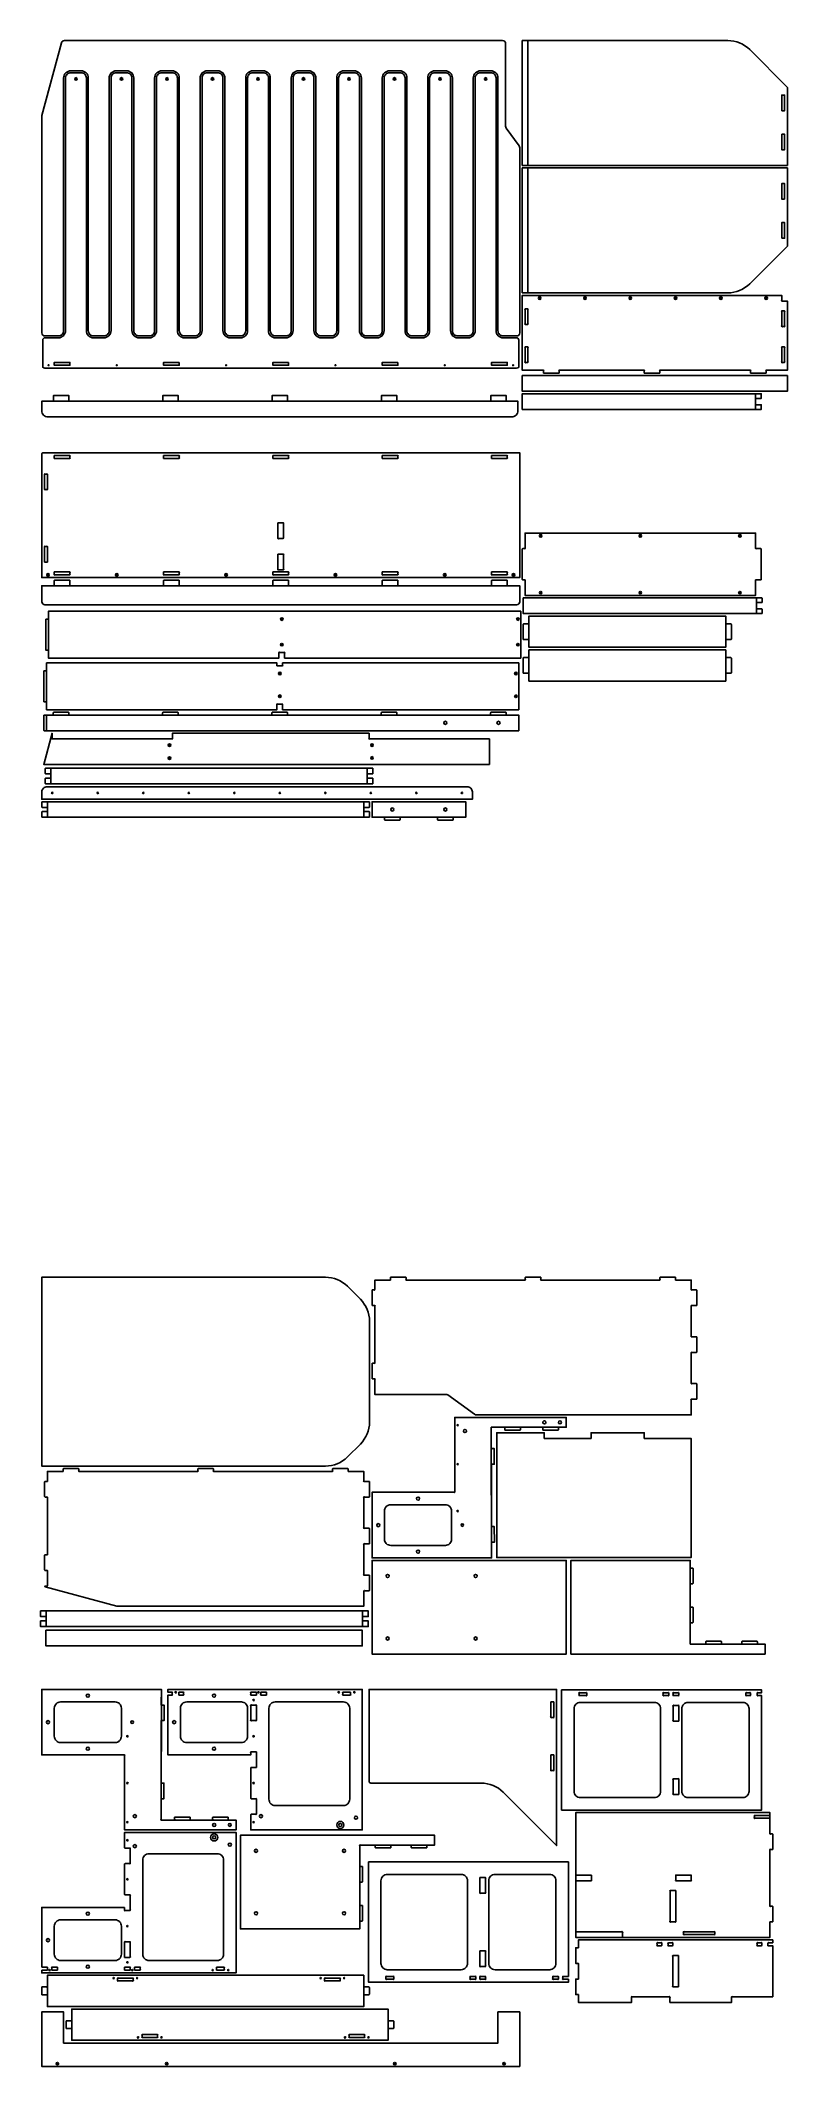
# Model space of a CAD drawing. Header units: millimetres. Extents: x 2 to 2393, y -6494 to -6.
import ezdxf

# ---------------------------------------------------------------- set-up
doc = ezdxf.new("R2010")
doc.units = ezdxf.units.MM
doc.layers.get('0').update_dxf_attribs({"linetype": 'CONTINUOUS'})

msp = doc.modelspace()

# ---------------------------------------------------------------- linework, layer by layer
for p, q in [((1033.1, -5035.2), (20.4, -5035.2)), ((24.1, -6236.4), (24.1, -6201.8)), ((24.1, -6201.8), (1036.8, -6201.8)), ((1036.8, -6201.8), (1036.8, -6236.4)), ((5.9, -6240.8), (5.9, -6239.3)), ((5.9, -6239.3), (21.2, -6239.3)), ((5.9, -6262.8), (5.9, -6240.8)), ((21.2, -6264.3), (7.4, -6264.3)), ((24.1, -6236.4), (24.1, -6239.3)), ((24.1, -6264.3), (24.1, -6267.2)), ((24.1, -6301.8), (24.1, -6267.2)), ((1036.8, -6239.3), (1036.8, -6236.4)), ((1036.8, -6267.2), (1036.8, -6264.3)), ((1036.8, -6267.2), (1036.8, -6301.8)), ((1039.7, -6239.3), (1053.5, -6239.3)), ((1053.5, -6264.3), (1039.7, -6264.3)), ((1055, -6262.8), (1055, -6240.8)), ((24.1, -6301.8), (1036.8, -6301.8))]:
    msp.add_line(p, q)
for points in [[(6.3, -942.4, 0.414214), (16.3, -952.5), (59.2, -952.5, 0.414214), (76.2, -935.4), (76.2, -126.3, -0.414214), (99.2, -103.3), (132.1, -103.3, -0.414214), (155.1, -126.3), (155.1, -935.4, 0.414214), (172.1, -952.5), (204.9, -952.5, 0.414214), (221.9, -935.4), (221.9, -126.3, -0.414214), (244.9, -103.3), (277.8, -103.3, -0.414214), (300.8, -126.3), (300.8, -935.4, 0.414214), (317.8, -952.5), (350.6, -952.5, 0.414214), (367.6, -935.4), (367.6, -126.3, -0.414214), (390.6, -103.3), (423.5, -103.3, -0.414214), (446.5, -126.3), (446.5, -935.4, 0.414214), (463.5, -952.5), (496.3, -952.5, 0.414214), (513.3, -935.4), (513.3, -126.3, -0.414214), (536.3, -103.3), (569.2, -103.3, -0.414214), (592.2, -126.3), (592.2, -935.4, 0.414214), (609.2, -952.5), (642.1, -952.5, 0.414214), (659.1, -935.4), (659.1, -126.3, -0.414214), (682.1, -103.3), (714.9, -103.3, -0.414214), (737.9, -126.3), (737.9, -935.4, 0.414214), (754.9, -952.5), (787.8, -952.5, 0.414214), (804.8, -935.4), (804.8, -126.3, -0.414214), (827.8, -103.3), (860.6, -103.3, -0.414214), (883.6, -126.3), (883.6, -935.4, 0.414214), (900.6, -952.5), (933.5, -952.5, 0.414214), (950.5, -935.4), (950.5, -126.3, -0.414214), (973.5, -103.3), (1006.3, -103.3, -0.414214), (1029.3, -126.3), (1029.3, -935.4, 0.414214), (1046.3, -952.5), (1079.2, -952.5, 0.414214), (1096.2, -935.4), (1096.2, -126.3, -0.414214), (1119.2, -103.3), (1152.1, -103.3, -0.414214), (1175.1, -126.3), (1175.1, -935.4, 0.414214), (1192.1, -952.5), (1224.9, -952.5, 0.414214), (1241.9, -935.4), (1241.9, -126.3, -0.414214), (1264.9, -103.3), (1297.8, -103.3, -0.414214), (1320.8, -126.3), (1320.8, -935.4, 0.414214), (1337.8, -952.5), (1370.6, -952.5, 0.414214), (1387.6, -935.4), (1387.6, -126.3, -0.414214), (1410.6, -103.3), (1443.5, -103.3, -0.414214), (1466.5, -126.3), (1466.5, -935.4, 0.414214), (1483.5, -952.5), (1526.3, -952.5, 0.414214), (1536.3, -942.4), (1536.3, -349.6, 0.157658), (1534.5, -343.7), (1493.2, -286.7, -0.157658), (1491.3, -280.8), (1491.3, -16.3, 0.414214), (1481.3, -6.4), (79, -6.4, 0.339113), (69.4, -13.7), (6.7, -246.5, 0.06585), (6.3, -249.1)], [(6.3, -942.4, 0.414214), (16.3, -952.5), (59.2, -952.5, 0.414214), (76.2, -935.4), (76.2, -126.3, -0.414214), (99.2, -103.3), (132.1, -103.3, -0.414214), (155.1, -126.3), (155.1, -935.4, 0.414214), (172.1, -952.5), (204.9, -952.5, 0.414214), (221.9, -935.4), (221.9, -126.3, -0.414214), (244.9, -103.3), (277.8, -103.3, -0.414214), (300.8, -126.3), (300.8, -935.4, 0.414214), (317.8, -952.5), (350.6, -952.5, 0.414214), (367.6, -935.4), (367.6, -126.3, -0.414214), (390.6, -103.3), (423.5, -103.3, -0.414214), (446.5, -126.3), (446.5, -935.4, 0.414214), (463.5, -952.5), (496.3, -952.5, 0.414214), (513.3, -935.4), (513.3, -126.3, -0.414214), (536.3, -103.3), (569.2, -103.3, -0.414214), (592.2, -126.3), (592.2, -935.4, 0.414214), (609.2, -952.5), (642.1, -952.5, 0.414214), (659.1, -935.4), (659.1, -126.3, -0.414214), (682.1, -103.3), (714.9, -103.3, -0.414214), (737.9, -126.3), (737.9, -935.4, 0.414214), (754.9, -952.5), (787.8, -952.5, 0.414214), (804.8, -935.4), (804.8, -126.3, -0.414214), (827.8, -103.3), (860.6, -103.3, -0.414214), (883.6, -126.3), (883.6, -935.4, 0.414214), (900.6, -952.5), (933.5, -952.5, 0.414214), (950.5, -935.4), (950.5, -126.3, -0.414214), (973.5, -103.3), (1006.3, -103.3, -0.414214), (1029.3, -126.3), (1029.3, -935.4, 0.414214), (1046.3, -952.5), (1079.2, -952.5, 0.414214), (1096.2, -935.4), (1096.2, -126.3, -0.414214), (1119.2, -103.3), (1152.1, -103.3, -0.414214), (1175.1, -126.3), (1175.1, -935.4, 0.414214), (1192.1, -952.5), (1224.9, -952.5, 0.414214), (1241.9, -935.4), (1241.9, -126.3, -0.414214), (1264.9, -103.3), (1297.8, -103.3, -0.414214), (1320.8, -126.3), (1320.8, -935.4, 0.414214), (1337.8, -952.5), (1370.6, -952.5, 0.414214), (1387.6, -935.4), (1387.6, -126.3, -0.414214), (1410.6, -103.3), (1443.5, -103.3, -0.414214), (1466.5, -126.3), (1466.5, -935.4, 0.414214), (1483.5, -952.5), (1526.3, -952.5, 0.414214), (1536.3, -942.4), (1536.3, -349.6, 0.157658), (1534.5, -343.7), (1493.2, -286.7, -0.157658), (1491.3, -280.8), (1491.3, -16.3, 0.414214), (1481.3, -6.4), (79, -6.4, 0.339113), (69.4, -13.7), (6.7, -246.5, 0.06585), (6.3, -249.1)], [(1544.3, -6.4), (2202, -6.4, -0.198912), (2272.7, -35.6), (2393.4, -156.3), (2393.4, -406.4), (1544.3, -406.4)], [(1562.5, -6.4), (1562.5, -406.4), (2393.4, -406.4), (2393.4, -156.3), (2272.7, -35.6, 0.198912), (2202, -6.4)], [(82.2, -935.4), (82.2, -126.3, -0.414214), (99.2, -109.3), (132.1, -109.3, -0.414214), (149.1, -126.3), (149.1, -935.4, 0.414214), (172.1, -958.4), (204.9, -958.4, 0.414214), (227.9, -935.4), (227.9, -126.3, -0.414214), (244.9, -109.3), (277.8, -109.3, -0.414214), (294.8, -126.3), (294.8, -935.4, 0.414214), (317.8, -958.4), (350.6, -958.4, 0.414214), (373.6, -935.4), (373.6, -126.3, -0.414214), (390.6, -109.3), (423.5, -109.3, -0.414214), (440.5, -126.3), (440.5, -935.4, 0.414214), (463.5, -958.4), (496.3, -958.4, 0.414214), (519.3, -935.4), (519.3, -126.3, -0.414214), (536.3, -109.3), (569.2, -109.3, -0.414214), (586.2, -126.3), (586.2, -935.4, 0.414214), (609.2, -958.4), (642.1, -958.4, 0.414214), (665.1, -935.4), (665.1, -126.3, -0.414214), (682.1, -109.3), (714.9, -109.3, -0.414214), (731.9, -126.3), (731.9, -935.4, 0.414214), (754.9, -958.4), (787.8, -958.4, 0.414214), (810.8, -935.4), (810.8, -126.3, -0.414214), (827.8, -109.3), (860.6, -109.3, -0.414214), (877.6, -126.3), (877.6, -935.4, 0.414214), (900.6, -958.4), (933.5, -958.4, 0.414214), (956.5, -935.4), (956.5, -126.3, -0.414214), (973.5, -109.3), (1006.3, -109.3, -0.414214), (1023.3, -126.3), (1023.3, -935.4, 0.414214), (1046.3, -958.4), (1079.2, -958.4, 0.414214), (1102.2, -935.4), (1102.2, -126.3, -0.414214), (1119.2, -109.3), (1152.1, -109.3, -0.414214), (1169.1, -126.3), (1169.1, -935.4, 0.414214), (1192.1, -958.4), (1224.9, -958.4, 0.414214), (1247.9, -935.4), (1247.9, -126.3, -0.414214), (1264.9, -109.3), (1297.8, -109.3, -0.414214), (1314.8, -126.3), (1314.8, -935.4, 0.414214), (1337.8, -958.4), (1370.6, -958.4, 0.414214), (1393.6, -935.4), (1393.6, -126.3, -0.414214), (1410.6, -109.3), (1443.5, -109.3, -0.414214), (1460.5, -126.3), (1460.5, -935.4, 0.414214), (1483.5, -958.4), (1526.3, -958.4, -0.414214), (1533.3, -965.4), (1533.3, -1045.4), (1533.4, -1052.5, -0.198912), (1526.3, -1055.4), (16.3, -1055.4, -0.196315), (9.3, -1052.6), (9.3, -965.4, -0.414214), (16.3, -958.4), (59.2, -958.4, 0.414214)], [(1526.3, -1055.4, 0.198912), (1533.4, -1052.5), (1533.3, -1045.4), (1533.3, -965.4, 0.414214), (1526.3, -958.4), (1483.5, -958.4, -0.414214), (1460.5, -935.4), (1460.5, -126.3, 0.414214), (1443.5, -109.3), (1410.6, -109.3, 0.414214), (1393.6, -126.3), (1393.6, -935.4, -0.414214), (1370.6, -958.4), (1337.8, -958.4, -0.414214), (1314.8, -935.4), (1314.8, -126.3, 0.414214), (1297.8, -109.3), (1264.9, -109.3, 0.414214), (1247.9, -126.3), (1247.9, -935.4, -0.414214), (1224.9, -958.4), (1192.1, -958.4, -0.414214), (1169.1, -935.4), (1169.1, -126.3, 0.414214), (1152.1, -109.3), (1119.2, -109.3, 0.414214), (1102.2, -126.3), (1102.2, -935.4, -0.414214), (1079.2, -958.4), (1046.3, -958.4, -0.414214), (1023.3, -935.4), (1023.3, -126.3, 0.414214), (1006.3, -109.3), (973.5, -109.3, 0.414214), (956.5, -126.3), (956.5, -935.4, -0.414214), (933.5, -958.4), (900.6, -958.4, -0.414214), (877.6, -935.4), (877.6, -126.3, 0.414214), (860.6, -109.3), (827.8, -109.3, 0.414214), (810.8, -126.3), (810.8, -935.4, -0.414214), (787.8, -958.4), (754.9, -958.4, -0.414214), (731.9, -935.4), (731.9, -126.3, 0.414214), (714.9, -109.3), (682.1, -109.3, 0.414214), (665.1, -126.3), (665.1, -935.4, -0.414214), (642.1, -958.4), (609.2, -958.4, -0.414214), (586.2, -935.4), (586.2, -126.3, 0.414214), (569.2, -109.3), (536.3, -109.3, 0.414214), (519.3, -126.3), (519.3, -935.4, -0.414214), (496.3, -958.4), (463.5, -958.4, -0.414214), (440.5, -935.4), (440.5, -126.3, 0.414214), (423.5, -109.3), (390.6, -109.3, 0.414214), (373.6, -126.3), (373.6, -935.4, -0.414214), (350.6, -958.4), (317.8, -958.4, -0.414214), (294.8, -935.4), (294.8, -126.3, 0.414214), (277.8, -109.3), (244.9, -109.3, 0.414214), (227.9, -126.3), (227.9, -935.4, -0.414214), (204.9, -958.4), (172.1, -958.4, -0.414214), (149.1, -935.4), (149.1, -126.3, 0.414214), (132.1, -109.3), (99.2, -109.3, 0.414214), (82.2, -126.3), (82.2, -935.4, -0.414214), (59.2, -958.4), (16.3, -958.4, 0.414214), (9.3, -965.4), (9.3, -1052.6, 0.196315), (16.3, -1055.4)], [(1544.3, -814.4), (2202, -814.4, 0.198912), (2272.7, -785.1), (2393.4, -664.4), (2393.4, -414.4), (1544.3, -414.4)], [(1562.5, -414.4), (1562.5, -814.4), (2202, -814.4, 0.198912), (2272.7, -785.1), (2393.4, -664.4), (2393.4, -414.4)], [(1612.5, -1065.2, 0.414214), (1612.5, -1062.4), (1544.3, -1062.4), (1544.3, -822.4), (2375.2, -822.4), (2375.2, -837.7, 1), (2378.1, -840.6), (2393.4, -840.6), (2393.4, -1062.4), (2325.2, -1062.4, 0.414214), (2325.2, -1065.2), (2325.2, -1071.5), (2275.2, -1071.5), (2275.2, -1065.2, 0.414214), (2275.2, -1062.4), (1984.8, -1062.4, 0.414214), (1984.8, -1065.2), (1984.8, -1071.5), (1934.8, -1071.5), (1934.8, -1065.2, 0.414214), (1934.8, -1062.4), (1662.5, -1062.4, 0.414214), (1662.5, -1065.2), (1662.5, -1071.5), (1612.5, -1071.5)], [(1612.5, -1065.2, 1), (1609.7, -1062.4), (1544.3, -1062.4), (1544.3, -822.4), (2375.2, -822.4), (2375.2, -837.7, 1), (2378.1, -840.6), (2393.4, -840.6), (2393.4, -1062.4), (2328.1, -1062.4, 1), (2325.2, -1065.2), (2325.2, -1071.5), (2275.2, -1071.5), (2275.2, -1065.2, 1), (2272.4, -1062.4), (1987.7, -1062.4, 1), (1984.8, -1065.2), (1984.8, -1071.5), (1934.8, -1071.5), (1934.8, -1065.2, 1), (1931.9, -1062.4), (1665.4, -1062.4, 1), (1662.5, -1065.2), (1662.5, -1071.5), (1612.5, -1071.5)], [(1559.7, -915.6, 1), (1562.5, -912.7), (1562.5, -868.4, 1), (1559.7, -865.6), (1556.3, -865.6, 1), (1553.4, -868.4), (1553.4, -912.7, 1), (1556.3, -915.6)], [(2381.5, -922.4, 1), (2384.3, -919.5), (2384.3, -875.2, 1), (2381.5, -872.4), (2378.1, -872.4, 1), (2375.2, -875.2), (2375.2, -919.5, 1), (2378.1, -922.4)], [(1553.4, -1034.5, 1), (1556.3, -1037.4), (1559.7, -1037.4, 1), (1562.5, -1034.5), (1562.5, -990.2, 1), (1559.7, -987.4), (1556.3, -987.4, 1), (1553.4, -990.2)], [(2384.3, -990.2, 1), (2381.5, -987.4), (2378.1, -987.4, 1), (2375.2, -990.2), (2375.2, -1034.5, 1), (2378.1, -1037.4), (2381.5, -1037.4, 1), (2384.3, -1034.5)], [(796.2, -1161.7), (793.3, -1161.7, -0.414214), (793.3, -1158.8), (793.3, -1143.5), (743.4, -1143.5), (743.4, -1158.8, -0.414214), (743.4, -1161.7), (740.5, -1161.7), (446.2, -1161.7), (443.4, -1161.7, -0.414214), (443.4, -1158.8), (443.4, -1143.5), (393.4, -1143.5), (393.4, -1158.8, -0.414214), (393.4, -1161.7), (390.5, -1161.7), (96.2, -1161.7), (93.3, -1161.7, -0.414214), (93.3, -1158.8), (93.3, -1143.5), (43.4, -1143.5), (43.4, -1158.8, -0.414214), (43.4, -1161.7), (40.5, -1161.7), (6.3, -1161.7), (6.3, -1191.7, 0.414214), (26.3, -1211.7), (1510.3, -1211.7, 0.414214), (1530.3, -1191.7), (1530.3, -1161.7), (1496.2, -1161.7), (1493.3, -1161.7, -0.414214), (1493.3, -1158.8), (1493.3, -1143.5), (1443.4, -1143.5), (1443.4, -1158.8, -0.414214), (1443.4, -1161.7), (1440.5, -1161.7), (1146.2, -1161.7), (1143.4, -1161.7, -0.414214), (1143.4, -1158.8), (1143.4, -1143.5), (1093.4, -1143.5), (1093.4, -1158.8, -0.414214), (1093.4, -1161.7), (1090.5, -1161.7)], [(1510.3, -1211.7, 0.414214), (1530.3, -1191.7), (1530.3, -1161.7), (6.3, -1161.7), (6.3, -1191.7, 0.414214), (26.3, -1211.7)], [(2291.2, -1155.3), (2291.2, -1152.5, -0.414214), (2294, -1152.5), (2309.3, -1152.5), (2309.3, -1137.5), (1544.3, -1137.5), (1544.3, -1187.5), (2309.3, -1187.5), (2309.3, -1172.5), (2294, -1172.5, -0.414214), (2291.2, -1172.5), (2291.2, -1169.6)], [(11.3, -1326.3, 0.414214), (6.3, -1331.3), (6.3, -1726.3), (1536.3, -1726.3), (1536.3, -1326.3)], [(11.3, -1326.3, 0.414214), (6.3, -1331.3), (6.3, -1726.3), (1536.3, -1726.3), (1536.3, -1326.3)], [(96.3, -1338.3, 1), (93.5, -1335.4), (49.2, -1335.4, 1), (46.3, -1338.3), (46.3, -1341.7, 1), (49.2, -1344.6), (93.5, -1344.6, 1), (96.3, -1341.7)], [(446.3, -1338.3, 1), (443.5, -1335.4), (399.2, -1335.4, 1), (396.3, -1338.3), (396.3, -1341.7, 1), (399.2, -1344.6), (443.5, -1344.6, 1), (446.3, -1341.7)], [(796.3, -1338.3, 1), (793.5, -1335.4), (749.2, -1335.4, 1), (746.3, -1338.3), (746.3, -1341.7, 1), (749.2, -1344.6), (793.5, -1344.6, 1), (796.3, -1341.7)], [(1146.3, -1338.3, 1), (1143.5, -1335.4), (1099.2, -1335.4, 1), (1096.3, -1338.3), (1096.3, -1341.7, 1), (1099.2, -1344.6), (1143.5, -1344.6, 1), (1146.3, -1341.7)], [(1496.3, -1338.3, 1), (1493.5, -1335.4), (1449.2, -1335.4, 1), (1446.3, -1338.3), (1446.3, -1341.7, 1), (1449.2, -1344.6), (1493.5, -1344.6, 1), (1496.3, -1341.7)], [(18.3, -1394.5, 1), (15.4, -1397.4), (15.4, -1441.7, 1), (18.3, -1444.6), (21.7, -1444.6, 1), (24.5, -1441.7), (24.5, -1397.4, 1), (21.7, -1394.5)], [(762.2, -1598.5, 1), (765.1, -1601.3), (777.6, -1601.3, 1), (780.4, -1598.5), (780.4, -1554.2, 1), (777.6, -1551.3), (765.1, -1551.3, 1), (762.2, -1554.2)], [(1544.3, -1732, 0.414214), (1545.8, -1733.5), (1550.6, -1733.5, -1), (1553.4, -1736.3), (1553.4, -1783.5), (2291.2, -1783.5), (2291.2, -1736.3, -1), (2294, -1733.5), (2307.8, -1733.5, 0.414214), (2309.3, -1732), (2309.3, -1634.9, 0.414214), (2307.8, -1633.5), (2294, -1633.5, -1), (2291.2, -1630.6), (2291.2, -1583.5), (1553.4, -1583.5), (1553.4, -1630.6, -1), (1550.6, -1633.5), (1545.8, -1633.5, 0.414214), (1544.3, -1634.9)], [(1544.3, -1732, 0.414214), (1545.8, -1733.5), (1550.6, -1733.5, -1), (1553.4, -1736.3), (1553.4, -1783.5), (2291.2, -1783.5), (2291.2, -1736.3, -1), (2294, -1733.5), (2307.8, -1733.5, 0.414214), (2309.3, -1732), (2309.3, -1634.9, 0.414214), (2307.8, -1633.5), (2294, -1633.5, -1), (2291.2, -1630.6), (2291.2, -1583.5), (1553.4, -1583.5), (1553.4, -1630.6, -1), (1550.6, -1633.5), (1545.8, -1633.5, 0.414214), (1544.3, -1634.9)], [(15.4, -1673.5, 1), (18.3, -1676.3), (21.7, -1676.3, 1), (24.5, -1673.5), (24.5, -1629.2, 1), (21.7, -1626.3), (18.3, -1626.3, 1), (15.4, -1629.2)], [(762.2, -1698.5, 1), (765.1, -1701.3), (777.6, -1701.3, 1), (780.4, -1698.5), (780.4, -1654.2, 1), (777.6, -1651.3), (765.1, -1651.3, 1), (762.2, -1654.2)], [(47.8, -1734.4, 0.414214), (46.3, -1735.9), (46.3, -1749.7, -0.414214), (46.3, -1752.5), (43.5, -1752.5), (6.3, -1752.5), (6.3, -1803.6, 0.414214), (16.3, -1813.6), (1526.3, -1813.6, 0.414214), (1536.3, -1803.6), (1536.3, -1752.5), (1499.2, -1752.5), (1496.3, -1752.5, -0.414214), (1496.3, -1749.7), (1496.3, -1735.9, 0.414214), (1494.8, -1734.4), (1447.8, -1734.4, 0.414214), (1446.3, -1735.9), (1446.3, -1749.7, -0.414214), (1446.3, -1752.5), (1443.5, -1752.5), (1149.2, -1752.5), (1146.3, -1752.5, -0.414214), (1146.3, -1749.7), (1146.3, -1735.9, 0.414214), (1144.8, -1734.4), (1097.8, -1734.4, 0.414214), (1096.3, -1735.9), (1096.3, -1749.7, -0.414214), (1096.3, -1752.5), (1093.5, -1752.5), (799.2, -1752.5), (796.3, -1752.5, -0.414214), (796.3, -1749.7), (796.3, -1735.9, 0.414214), (794.8, -1734.4), (747.8, -1734.4, 0.414214), (746.3, -1735.9), (746.3, -1749.7, -0.414214), (746.3, -1752.5), (743.5, -1752.5), (449.2, -1752.5), (446.3, -1752.5, -0.414214), (446.3, -1749.7), (446.3, -1735.9, 0.414214), (444.8, -1734.4), (397.8, -1734.4, 0.414214), (396.3, -1735.9), (396.3, -1749.7, -0.414214), (396.3, -1752.5), (393.5, -1752.5), (99.2, -1752.5), (96.3, -1752.5, -0.414214), (96.3, -1749.7), (96.3, -1735.9, 0.414214), (94.8, -1734.4)], [(46.3, -1714.4, 1), (49.2, -1717.3), (93.5, -1717.3, 1), (96.3, -1714.4), (96.3, -1711, 1), (93.5, -1708.2), (49.2, -1708.2, 1), (46.3, -1711)], [(46.3, -1714.4, 1), (49.2, -1717.3), (93.5, -1717.3, 1), (96.3, -1714.4), (96.3, -1711, 1), (93.5, -1708.2), (49.2, -1708.2, 1), (46.3, -1711)], [(443.5, -1717.3, 1), (446.3, -1714.4), (446.3, -1711, 1), (443.5, -1708.2), (399.2, -1708.2, 1), (396.3, -1711), (396.3, -1714.4, 1), (399.2, -1717.3)], [(443.5, -1717.3, 1), (446.3, -1714.4), (446.3, -1711, 1), (443.5, -1708.2), (399.2, -1708.2, 1), (396.3, -1711), (396.3, -1714.4, 1), (399.2, -1717.3)], [(746.3, -1714.4, 1), (749.2, -1717.3), (793.5, -1717.3, 1), (796.3, -1714.4), (796.3, -1711, 1), (793.5, -1708.2), (749.2, -1708.2, 1), (746.3, -1711)], [(746.3, -1714.4, 1), (749.2, -1717.3), (793.5, -1717.3, 1), (796.3, -1714.4), (796.3, -1711, 1), (793.5, -1708.2), (749.2, -1708.2, 1), (746.3, -1711)], [(1096.3, -1714.4, 1), (1099.2, -1717.3), (1143.5, -1717.3, 1), (1146.3, -1714.4), (1146.3, -1711, 1), (1143.5, -1708.2), (1099.2, -1708.2, 1), (1096.3, -1711)], [(1096.3, -1714.4, 1), (1099.2, -1717.3), (1143.5, -1717.3, 1), (1146.3, -1714.4), (1146.3, -1711, 1), (1143.5, -1708.2), (1099.2, -1708.2, 1), (1096.3, -1711)], [(1446.3, -1714.4, 1), (1449.2, -1717.3), (1493.5, -1717.3, 1), (1496.3, -1714.4), (1496.3, -1711, 1), (1493.5, -1708.2), (1449.2, -1708.2, 1), (1446.3, -1711)], [(1446.3, -1714.4, 1), (1449.2, -1717.3), (1493.5, -1717.3, 1), (1496.3, -1714.4), (1496.3, -1711, 1), (1493.5, -1708.2), (1449.2, -1708.2, 1), (1446.3, -1711)], [(1526.3, -1813.6, 0.414214), (1536.3, -1803.6), (1536.3, -1752.5), (6.3, -1752.5), (6.3, -1803.6, 0.414214), (16.3, -1813.6)], [(2312.4, -1792.9, 0.414214), (2310.9, -1791.4), (1547.4, -1791.4), (1547.4, -1841.4), (2310.9, -1841.4, 0.414214), (2312.4, -1839.9), (2312.4, -1827.9, 0.414214), (2310.9, -1826.5), (2297, -1826.5, -0.414214), (2294.2, -1826.5), (2294.2, -1823.6), (2294.2, -1809.3), (2294.2, -1806.4, -0.414214), (2297, -1806.4), (2310.9, -1806.4, 0.414214), (2312.4, -1804.9)], [(18.7, -1957.5, 0.414214), (20.2, -1959), (24.8, -1959, -0.414214), (27.6, -1959), (27.6, -1961.8), (27.6, -1984), (765.5, -1984), (765.5, -1968.6, -1), (768.4, -1965.8), (780.9, -1965.8, -1), (783.7, -1968.6), (783.7, -1984), (1539.6, -1984), (1539.6, -1834), (27.6, -1834), (27.6, -1856.1), (27.6, -1859, -0.414214), (24.8, -1859), (20.2, -1859, 0.414214), (18.7, -1860.5)], [(783.7, -1968.6, 1), (780.9, -1965.8), (768.4, -1965.8, 1), (765.5, -1968.6), (765.5, -1984), (27.6, -1984), (27.6, -1834), (1539.6, -1834), (1539.6, -1984), (783.7, -1984)], [(1547.4, -1923, 0.414214), (1548.8, -1924.5), (1562.7, -1924.5, -0.414214), (1565.6, -1924.5), (1565.6, -1927.3), (1565.6, -1949.4), (2195.6, -1949.4), (2195.6, -1927.3), (2195.6, -1924.5, -0.414214), (2198.4, -1924.5), (2212.2, -1924.5, 0.414214), (2213.8, -1923), (2213.8, -1876, 0.414214), (2212.2, -1874.5), (2198.4, -1874.5, -0.414214), (2195.6, -1874.5), (2195.6, -1871.6), (2195.6, -1849.4), (1565.6, -1849.4), (1565.6, -1871.6), (1565.6, -1874.5, -0.414214), (1562.7, -1874.5), (1548.8, -1874.5, 0.414214), (1547.4, -1876)], [(12.3, -2122.8, 0.414214), (13.8, -2124.3), (18.5, -2124.3, -0.414214), (21.4, -2124.3), (21.4, -2127.1), (21.4, -2149.3), (759.1, -2149.3), (759.1, -2133.9, -1), (761.9, -2131.1), (774.4, -2131.1, -1), (777.3, -2133.9), (777.3, -2149.3), (1533.2, -2149.3), (1533.2, -1999.3), (777.3, -1999.3), (777.3, -2005.5, -1), (774.4, -2008.4), (761.9, -2008.4, -1), (759.1, -2005.5), (759.1, -1999.3), (21.4, -1999.3), (21.4, -2021.4), (21.4, -2024.3, -0.414214), (18.5, -2024.3), (13.8, -2024.3, 0.414214), (12.3, -2025.8)], [(759.1, -2005.5, 1), (761.9, -2008.4), (774.4, -2008.4, 1), (777.3, -2005.5), (777.3, -1999.3), (1533.2, -1999.3), (1533.2, -2149.3), (777.3, -2149.3), (777.3, -2133.9, 1), (774.4, -2131.1), (761.9, -2131.1, 1), (759.1, -2133.9), (759.1, -2149.3), (21.4, -2149.3), (21.4, -1999.3), (759.1, -1999.3)], [(1547.4, -2031, 0.414214), (1548.8, -2032.5), (1562.7, -2032.5, -0.414214), (1565.6, -2032.5), (1565.6, -2035.3), (1565.6, -2057.4), (2195.6, -2057.4), (2195.6, -2035.3), (2195.6, -2032.5, -0.414214), (2198.4, -2032.5), (2212.2, -2032.5, 0.414214), (2213.8, -2031), (2213.8, -1984, 0.414214), (2212.2, -1982.5), (2198.4, -1982.5, -0.414214), (2195.6, -1982.5), (2195.6, -1979.6), (2195.6, -1957.5), (1565.6, -1957.5), (1565.6, -1979.6), (1565.6, -1982.5, -0.414214), (1562.7, -1982.5), (1548.8, -1982.5, 0.414214), (1547.4, -1984)], [(1493.2, -2158.8, 0.414214), (1491.7, -2157.3), (1444.7, -2157.3, 0.414214), (1443.2, -2158.8), (1443.2, -2163.5, -0.414214), (1443.2, -2166.4), (1440.3, -2166.4), (1146, -2166.4), (1143.2, -2166.4, -0.414214), (1143.2, -2163.5), (1143.2, -2158.8, 0.414214), (1141.7, -2157.3), (1094.7, -2157.3, 0.414214), (1093.2, -2158.8), (1093.2, -2163.5, -0.414214), (1093.2, -2166.4), (1090.3, -2166.4), (796, -2166.4), (793.2, -2166.4, -0.414214), (793.2, -2163.5), (793.2, -2158.8, 0.414214), (791.7, -2157.3), (744.7, -2157.3, 0.414214), (743.2, -2158.8), (743.2, -2163.5, -0.414214), (743.2, -2166.4), (740.3, -2166.4), (446, -2166.4), (443.2, -2166.4, -0.414214), (443.2, -2163.5), (443.2, -2158.8, 0.414214), (441.7, -2157.3), (394.7, -2157.3, 0.414214), (393.2, -2158.8), (393.2, -2163.5, -0.414214), (393.2, -2166.4), (390.3, -2166.4), (96, -2166.4), (93.2, -2166.4, -0.414214), (93.2, -2163.5), (93.2, -2158.8, 0.414214), (91.7, -2157.3), (44.7, -2157.3, 0.414214), (43.2, -2158.8), (43.2, -2163.5, -0.414214), (43.2, -2166.4), (40.3, -2166.4), (13.8, -2166.4, 0.414214), (12.3, -2167.9), (12.3, -2214.9, 0.414214), (13.8, -2216.4), (1533.2, -2216.4), (1533.2, -2166.4), (1496, -2166.4), (1493.2, -2166.4, -0.414214), (1493.2, -2163.5)], [(39.2, -2239.7, 1), (42, -2242.6), (421.3, -2242.6, 1), (424.2, -2239.7), (424.2, -2224.4), (1054.2, -2224.4), (1054.2, -2239.7, 1), (1057, -2242.6), (1439.2, -2242.6), (1439.2, -2324.4), (12.3, -2324.4), (39.2, -2224.4)], [(39.2, -2239.7, 1), (42, -2242.6), (421.3, -2242.6, 1), (424.2, -2239.7), (424.2, -2224.4), (1054.2, -2224.4), (1054.2, -2239.7, 1), (1057, -2242.6), (1439.2, -2242.6), (1439.2, -2324.4), (12.3, -2324.4), (39.2, -2224.4)], [(1384.6, -2412.7, 0.414214), (1367.6, -2395.7), (23.3, -2395.7, 0.414214), (6.3, -2412.7), (6.3, -2435.7), (1384.6, -2435.7)], [(1384.6, -2435.7), (1384.6, -2412.7, 0.414214), (1367.6, -2395.7), (23.3, -2395.7, 0.414214), (6.3, -2412.7), (6.3, -2435.7)], [(17.3, -2385, 0.414214), (18.8, -2386.5), (1064.9, -2386.5, 0.414214), (1066.4, -2385), (1066.4, -2369.8, 0.414214), (1064.9, -2368.3), (1051.1, -2368.3, -0.414214), (1048.2, -2368.3), (1048.2, -2365.4), (1048.2, -2357.6), (1048.2, -2354.7, -0.414214), (1051.1, -2354.7), (1064.9, -2354.7, 0.414214), (1066.4, -2353.2), (1066.4, -2338, 0.414214), (1064.9, -2336.5), (18.8, -2336.5, 0.414214), (17.3, -2338), (17.3, -2353.2, 0.414214), (18.8, -2354.7), (32.6, -2354.7, -0.414214), (35.5, -2354.7), (35.5, -2357.6), (35.5, -2365.4), (35.5, -2368.3, -0.414214), (32.6, -2368.3), (18.8, -2368.3, 0.414214), (17.3, -2369.8)], [(6.3, -2492.2, 0.414214), (7.8, -2493.7), (1053.9, -2493.7, 0.414214), (1055.4, -2492.2), (1055.4, -2477, 0.414214), (1053.9, -2475.5), (1040.1, -2475.5, -0.414214), (1037.2, -2475.5), (1037.2, -2472.6), (1037.2, -2464.8), (1037.2, -2461.9, -0.414214), (1040.1, -2461.9), (1053.9, -2461.9, 0.414214), (1055.4, -2460.4), (1055.4, -2445.2, 0.414214), (1053.9, -2443.7), (7.8, -2443.7, 0.414214), (6.3, -2445.2), (6.3, -2460.4, 0.414214), (7.8, -2461.9), (21.7, -2461.9, -0.414214), (24.5, -2461.9), (24.5, -2464.8), (24.5, -2472.6), (24.5, -2475.5, -0.414214), (21.7, -2475.5), (7.8, -2475.5, 0.414214), (6.3, -2477)], [(1103.4, -2501.3, 0.414214), (1104.9, -2502.8), (1151.9, -2502.8, 0.414214), (1153.4, -2501.3), (1153.4, -2496.6, -0.414214), (1153.4, -2493.7), (1156.3, -2493.7), (1270.6, -2493.7), (1273.4, -2493.7, -0.414214), (1273.4, -2496.6), (1273.4, -2501.3, 0.414214), (1274.9, -2502.8), (1321.9, -2502.8, 0.414214), (1323.4, -2501.3), (1323.4, -2496.6, -0.414214), (1323.4, -2493.7), (1326.3, -2493.7), (1363.4, -2493.7), (1363.4, -2443.7), (1063.4, -2443.7), (1063.4, -2493.7), (1100.6, -2493.7), (1103.4, -2493.7, -0.414214), (1103.4, -2496.6)], [(914, -4571.4, 0.198912), (984.7, -4542.1), (1026.2, -4500.6, 0.198912), (1055.4, -4429.9), (1055.4, -4107.8, 0.198912), (1026.2, -4037.1), (984.7, -3995.6, 0.198912), (914, -3966.4), (6.3, -3966.4), (6.3, -4571.4)], [(914, -4571.4, 0.198912), (984.7, -4542.1), (1026.2, -4500.6, 0.198912), (1055.4, -4429.9), (1055.4, -4107.8, 0.198912), (1026.2, -4037.1), (984.7, -3995.6, 0.198912), (914, -3966.4), (6.3, -3966.4), (6.3, -4571.4)], [(1063.4, -4290.8, 0.414214), (1064.9, -4292.3), (1069.7, -4292.3, -1), (1072.5, -4295.1), (1072.5, -4342.3), (1303.1, -4342.3, -0.273032), (1305.1, -4342.7, 0.031989), (1306.1, -4343.5), (1391.7, -4405.4, 0.157658), (1397.6, -4407.2), (2085.2, -4407.2), (2085.2, -4360.1, -1), (2088.1, -4357.2), (2101.9, -4357.2, 0.414214), (2103.4, -4355.8), (2103.4, -4308.8, 0.414214), (2101.9, -4307.3), (2088.1, -4307.3, -1), (2085.2, -4304.4), (2085.2, -4210.1, -1), (2088.1, -4207.2), (2101.9, -4207.2, 0.414214), (2103.4, -4205.8), (2103.4, -4158.8, 0.414214), (2101.9, -4157.3), (2088.1, -4157.3, -1), (2085.2, -4154.4), (2085.2, -4060.1, -1), (2088.1, -4057.3), (2101.9, -4057.3, 0.414214), (2103.4, -4055.8), (2103.4, -4008.8, 0.414214), (2101.9, -4007.3), (2088.1, -4007.3, -1), (2085.2, -4004.4), (2085.2, -3975.5), (2038.1, -3975.5, -1), (2035.2, -3972.6), (2035.2, -3967.9, 0.414214), (2033.7, -3966.4), (1986.7, -3966.4, 0.414214), (1985.2, -3967.9), (1985.2, -3972.6, -1), (1982.4, -3975.5), (1606.8, -3975.5, -1), (1603.9, -3972.6), (1603.9, -3967.9, 0.414214), (1602.4, -3966.4), (1555.4, -3966.4, 0.414214), (1553.9, -3967.9), (1553.9, -3972.6, -1), (1551, -3975.5), (1175.4, -3975.5, -1), (1172.5, -3972.6), (1172.5, -3967.9, 0.414214), (1171, -3966.4), (1124, -3966.4, 0.414214), (1122.5, -3967.9), (1122.5, -3972.6, -1), (1119.7, -3975.5), (1072.5, -3975.5), (1072.5, -4004.4, -1), (1069.7, -4007.3), (1064.9, -4007.3, 0.414214), (1063.4, -4008.8), (1063.4, -4055.8, 0.414214), (1064.9, -4057.3), (1069.7, -4057.3, -1), (1072.5, -4060.1), (1072.5, -4239.4, -1), (1069.7, -4242.2), (1064.9, -4242.2, 0.414214), (1063.4, -4243.8)], [(1063.4, -4290.8, 0.414214), (1064.9, -4292.3), (1069.7, -4292.3, -1), (1072.5, -4295.1), (1072.5, -4342.3), (1303.1, -4342.3, -0.273032), (1305.1, -4342.7, 0.031989), (1306.1, -4343.5), (1391.7, -4405.4, 0.157658), (1397.6, -4407.2), (2085.2, -4407.2), (2085.2, -4360.1, -1), (2088.1, -4357.2), (2101.9, -4357.2, 0.414214), (2103.4, -4355.8), (2103.4, -4308.8, 0.414214), (2101.9, -4307.3), (2088.1, -4307.3, -1), (2085.2, -4304.4), (2085.2, -4210.1, -1), (2088.1, -4207.2), (2101.9, -4207.2, 0.414214), (2103.4, -4205.8), (2103.4, -4158.8, 0.414214), (2101.9, -4157.3), (2088.1, -4157.3, -1), (2085.2, -4154.4), (2085.2, -4060.1, -1), (2088.1, -4057.3), (2101.9, -4057.3, 0.414214), (2103.4, -4055.8), (2103.4, -4008.8, 0.414214), (2101.9, -4007.3), (2088.1, -4007.3, -1), (2085.2, -4004.4), (2085.2, -3975.5), (2038.1, -3975.5, -1), (2035.2, -3972.6), (2035.2, -3967.9, 0.414214), (2033.7, -3966.4), (1986.7, -3966.4, 0.414214), (1985.2, -3967.9), (1985.2, -3972.6, -1), (1982.4, -3975.5), (1606.8, -3975.5, -1), (1603.9, -3972.6), (1603.9, -3967.9, 0.414214), (1602.4, -3966.4), (1555.4, -3966.4, 0.414214), (1553.9, -3967.9), (1553.9, -3972.6, -1), (1551, -3975.5), (1175.4, -3975.5, -1), (1172.5, -3972.6), (1172.5, -3967.9, 0.414214), (1171, -3966.4), (1124, -3966.4, 0.414214), (1122.5, -3967.9), (1122.5, -3972.6, -1), (1119.7, -3975.5), (1072.5, -3975.5), (1072.5, -4004.4, -1), (1069.7, -4007.3), (1064.9, -4007.3, 0.414214), (1063.4, -4008.8), (1063.4, -4055.8, 0.414214), (1064.9, -4057.3), (1069.7, -4057.3, -1), (1072.5, -4060.1), (1072.5, -4239.4, -1), (1069.7, -4242.2), (1064.9, -4242.2, 0.414214), (1063.4, -4243.8)], [(1536.9, -4456.5, 0.414214), (1538.4, -4455), (1538.4, -4449.9, -0.414214), (1538.4, -4447.1), (1541.3, -4447.1), (1607.4, -4447.1), (1610.2, -4447.1, -0.414214), (1610.2, -4449.9), (1610.2, -4454.7, 0.414214), (1611.7, -4456.2), (1658.7, -4456.2, 0.414214), (1660.2, -4454.7), (1660.2, -4449.9, -0.414214), (1660.2, -4447.1), (1663.1, -4447.1), (1685.2, -4447.1), (1685.2, -4415.3), (1328.4, -4415.3), (1328.4, -4652.4, -1), (1325.6, -4655.3), (1063.4, -4655.3), (1063.4, -4865.3), (1446.1, -4865.3), (1446, -4818.1), (1446, -4815.3, -0.414214), (1448.8, -4815.2), (1455.1, -4815.2), (1455, -4765.2), (1448.7, -4765.2, -0.414214), (1445.9, -4765.3), (1445.9, -4762.4), (1445.5, -4568.1), (1445.5, -4565.3, -0.414214), (1448.3, -4565.3), (1454.6, -4565.3), (1454.5, -4515.3), (1448.2, -4515.3, -0.414214), (1445.4, -4515.3), (1445.3, -4512.4), (1445.2, -4465.3), (1445.2, -4449.9, -1), (1448.1, -4447.1), (1485.6, -4447.1), (1488.4, -4447.1, -0.414214), (1488.4, -4449.9), (1488.4, -4455, 0.414214), (1489.9, -4456.5)], [(1448.1, -4447.1, 1), (1445.2, -4449.9), (1445.2, -4465.3), (1446.1, -4865.3), (1063.4, -4865.3), (1063.4, -4655.3), (1325.6, -4655.3, 1), (1328.4, -4652.4), (1328.4, -4415.3), (1685.2, -4415.3), (1685.2, -4447.1)], [(1614.8, -4479.9, 1), (1617.6, -4482.7), (1761.9, -4482.7, 1), (1764.8, -4479.9), (1764.8, -4464.5), (1934.8, -4464.5), (1934.8, -4479.9, 1), (1937.6, -4482.7), (2084.8, -4482.7), (2084.8, -4864.5), (1463, -4864.5), (1463, -4464.5), (1614.8, -4464.5)], [(1055.4, -4921.8, 0.414214), (1053.9, -4920.3), (1040.1, -4920.3, -1), (1037.2, -4917.4), (1037.2, -4823.1, -1), (1040.1, -4820.3), (1053.9, -4820.3, 0.414214), (1055.4, -4818.8), (1055.4, -4771.8, 0.414214), (1053.9, -4770.3), (1040.1, -4770.3, -1), (1037.2, -4767.4), (1037.2, -4673.1, -1), (1040.1, -4670.3), (1053.9, -4670.3, 0.414214), (1055.4, -4668.8), (1055.4, -4621.8, 0.414214), (1053.9, -4620.3), (1040.1, -4620.3, -1), (1037.2, -4617.4), (1037.2, -4588.5), (990.1, -4588.5, -1), (987.2, -4585.6), (987.2, -4580.9, 0.414214), (985.7, -4579.4), (938.8, -4579.4, 0.414214), (937.2, -4580.9), (937.2, -4585.6, -1), (934.4, -4588.5), (558.8, -4588.5, -1), (555.9, -4585.6), (555.9, -4580.9, 0.414214), (554.4, -4579.4), (507.4, -4579.4, 0.414214), (505.9, -4580.9), (505.9, -4585.6, -1), (503, -4588.5), (127.4, -4588.5, -1), (124.5, -4585.6), (124.5, -4580.9, 0.414214), (123, -4579.4), (76, -4579.4, 0.414214), (74.5, -4580.9), (74.5, -4585.6, -1), (71.7, -4588.5), (24.5, -4588.5), (24.5, -4617.4, -1), (21.7, -4620.3), (16.9, -4620.3, 0.414214), (15.4, -4621.8), (15.4, -4668.8, 0.414214), (16.9, -4670.3), (21.7, -4670.3, -1), (24.5, -4673.1), (24.5, -4852.4, -1), (21.7, -4855.3), (16.9, -4855.3, 0.414214), (15.4, -4856.8), (15.4, -4903.8, 0.414214), (16.9, -4905.3), (21.7, -4905.3, -1), (24.5, -4908.1), (24.5, -4952.4, -1), (21.7, -4955.3), (17.7, -4955.3, 0.876436), (17.3, -4958.2), (246.5, -5019.9, 0.06585), (249.1, -5020.3), (1037.2, -5020.3), (1037.2, -4973.1, -1), (1040.1, -4970.3), (1053.9, -4970.3, 0.414214), (1055.4, -4968.8)], [(1055.4, -4921.8, 0.414214), (1053.9, -4920.3), (1040.1, -4920.3, -1), (1037.2, -4917.4), (1037.2, -4823.1, -1), (1040.1, -4820.3), (1053.9, -4820.3, 0.414214), (1055.4, -4818.8), (1055.4, -4771.8, 0.414214), (1053.9, -4770.3), (1040.1, -4770.3, -1), (1037.2, -4767.4), (1037.2, -4673.1, -1), (1040.1, -4670.3), (1053.9, -4670.3, 0.414214), (1055.4, -4668.8), (1055.4, -4621.8, 0.414214), (1053.9, -4620.3), (1040.1, -4620.3, -1), (1037.2, -4617.4), (1037.2, -4588.5), (990.1, -4588.5, -1), (987.2, -4585.6), (987.2, -4580.9, 0.414214), (985.7, -4579.4), (938.8, -4579.4, 0.414214), (937.2, -4580.9), (937.2, -4585.6, -1), (934.4, -4588.5), (558.8, -4588.5, -1), (555.9, -4585.6), (555.9, -4580.9, 0.414214), (554.4, -4579.4), (507.4, -4579.4, 0.414214), (505.9, -4580.9), (505.9, -4585.6, -1), (503, -4588.5), (127.4, -4588.5, -1), (124.5, -4585.6), (124.5, -4580.9, 0.414214), (123, -4579.4), (76, -4579.4, 0.414214), (74.5, -4580.9), (74.5, -4585.6, -1), (71.7, -4588.5), (24.5, -4588.5), (24.5, -4617.4, -1), (21.7, -4620.3), (16.9, -4620.3, 0.414214), (15.4, -4621.8), (15.4, -4668.8, 0.414214), (16.9, -4670.3), (21.7, -4670.3, -1), (24.5, -4673.1), (24.5, -4852.4, -1), (21.7, -4855.3), (16.9, -4855.3, 0.414214), (15.4, -4856.8), (15.4, -4903.8, 0.414214), (16.9, -4905.3), (21.7, -4905.3, -1), (24.5, -4908.1), (24.5, -4952.4, -1), (21.7, -4955.3), (17.7, -4955.3, 0.876436), (17.3, -4958.2), (246.5, -5019.9, 0.06585), (249.1, -5020.3), (1037.2, -5020.3), (1037.2, -4973.1, -1), (1040.1, -4970.3), (1053.9, -4970.3, 0.414214), (1055.4, -4968.8)], [(1123.4, -4825.3), (1298.4, -4825.3, 0.414214), (1318.4, -4805.3), (1318.4, -4715.3, 0.414214), (1298.4, -4695.3), (1123.4, -4695.3, 0.414214), (1103.4, -4715.3), (1103.4, -4805.3, 0.414214)], [(1298.4, -4825.3), (1123.4, -4825.3, -0.414214), (1103.4, -4805.3), (1103.4, -4715.3, -0.414214), (1123.4, -4695.3), (1298.4, -4695.3, -0.414214), (1318.4, -4715.3), (1318.4, -4805.3, -0.414214)], [(2091.1, -4899.6, 0.414214), (2089.6, -4898.1), (2084.9, -4898.1, -0.414214), (2082, -4898.1), (2082, -4895.2), (2082, -4873.1), (1700.2, -4873.1), (1700.2, -5173.1), (2322, -5173.1), (2322, -5141.3), (2299.9, -5141.3), (2297, -5141.3, -0.414214), (2297, -5138.4), (2297, -5133.7, 0.414214), (2295.5, -5132.2), (2248.5, -5132.2, 0.414214), (2247, -5133.7), (2247, -5138.4, -0.414214), (2247, -5141.3), (2244.2, -5141.3), (2184.9, -5141.3), (2182, -5141.3, -0.414214), (2182, -5138.4), (2182, -5133.7, 0.414214), (2180.5, -5132.2), (2133.5, -5132.2, 0.414214), (2132, -5133.7), (2132, -5138.4, -0.414214), (2132, -5141.3), (2129.2, -5141.3), (2084.9, -5141.3, -1), (2082, -5138.4), (2082, -5076), (2082, -5073.1, -0.414214), (2084.9, -5073.1), (2089.6, -5073.1, 0.414214), (2091.1, -5071.6), (2091.1, -5024.6, 0.414214), (2089.6, -5023.1), (2084.9, -5023.1, -0.414214), (2082, -5023.1), (2082, -5020.2), (2082, -4951), (2082, -4948.1, -0.414214), (2084.9, -4948.1), (2089.6, -4948.1, 0.414214), (2091.1, -4946.6)], [(2082, -5138.4, 1), (2084.9, -5141.3), (2322, -5141.3), (2322, -5173.1), (1700.2, -5173.1), (1700.2, -4873.1), (2082, -4873.1)], [(20.4, -5053.4), (20.4, -5056.3), (20.4, -5064.1), (20.4, -5067, -0.414214), (17.6, -5067), (2.2, -5067), (2.2, -5085.2), (1051.3, -5085.2), (1051.3, -5067), (1036, -5067, -0.414214), (1033.1, -5067), (1033.1, -5064.1), (1033.1, -5056.3), (1033.1, -5053.4, -0.414214), (1036, -5053.4), (1051.3, -5053.4), (1051.3, -5035.2), (2.2, -5035.2), (2.2, -5053.4), (17.6, -5053.4, -0.414214)], [(603.2, -5697, 0.414214), (601.7, -5695.5), (554.7, -5695.5, 0.414214), (553.2, -5697), (553.2, -5701.7, -0.414214), (553.2, -5704.6), (550.3, -5704.6), (484.2, -5704.6), (481.4, -5704.6, -0.414214), (481.4, -5701.7), (481.4, -5696.6, 0.414214), (479.9, -5695.1), (432.9, -5695.1, 0.414214), (431.4, -5696.6), (431.4, -5701.7, -0.414214), (431.4, -5704.6), (428.5, -5704.6), (391, -5704.6, -1), (388.1, -5701.7), (388.1, -5686.4), (388.2, -5639.2), (388.3, -5636.3, -0.414214), (391.1, -5636.3), (397.4, -5636.4), (397.5, -5586.4), (391.2, -5586.3, -0.414214), (388.4, -5586.3), (388.4, -5583.5), (388.8, -5389.2), (388.8, -5386.4, -0.414214), (391.6, -5386.4), (397.9, -5386.4), (398, -5336.4), (391.7, -5336.4, -0.414214), (388.9, -5336.4), (388.9, -5333.5), (389, -5286.4), (6.3, -5286.4), (6.3, -5496.4), (268.5, -5496.4, -1), (271.3, -5499.2), (271.3, -5736.4), (628.1, -5736.4), (628.1, -5704.6), (606, -5704.6), (603.2, -5704.6, -0.414214), (603.2, -5701.7)], [(388.1, -5701.7, 1), (391, -5704.6), (628.1, -5704.6), (628.1, -5736.4), (271.3, -5736.4), (271.3, -5499.2, 1), (268.5, -5496.4), (6.3, -5496.4), (6.3, -5286.4), (389, -5286.4), (388.1, -5686.4)], [(676.7, -5536.4, 0.414214), (675.2, -5537.9), (675.2, -5634.9, 0.414214), (676.7, -5636.4), (690.6, -5636.4, -1), (693.4, -5639.2), (693.4, -5683.5, -1), (690.6, -5686.4), (676.7, -5686.4, 0.414214), (675.2, -5687.9), (675.2, -5736.4), (1032, -5736.4), (1032, -5286.4), (410.2, -5286.4), (410.2, -5295.5), (421.1, -5295.5, -1), (423.9, -5298.3), (423.9, -5301.7, -1), (421.1, -5304.6), (410.2, -5304.6), (410.2, -5496.4), (675.2, -5496.4), (675.2, -5489.2, -1), (678.1, -5486.4), (690.6, -5486.4, -1), (693.4, -5489.2), (693.4, -5533.5, -1), (690.6, -5536.4)], [(676.7, -5536.4, 0.414214), (675.2, -5537.9), (675.2, -5634.9, 0.414214), (676.7, -5636.4), (690.6, -5636.4, -1), (693.4, -5639.2), (693.4, -5683.5, -1), (690.6, -5686.4), (676.7, -5686.4, 0.414214), (675.2, -5687.9), (675.2, -5736.4), (1032, -5736.4), (1032, -5286.4), (410.2, -5286.4), (410.2, -5295.5), (421.1, -5295.5, -1), (423.9, -5298.3), (423.9, -5301.7, -1), (421.1, -5304.6), (410.2, -5304.6), (410.2, -5496.4), (675.2, -5496.4), (675.2, -5489.2, -1), (678.1, -5486.4), (690.6, -5486.4, -1), (693.4, -5489.2), (693.4, -5533.5, -1), (690.6, -5536.4)], [(460.2, -5298.3, 1), (457.4, -5295.5), (448.1, -5295.5, 1), (445.2, -5298.3), (445.2, -5301.7, 1), (448.1, -5304.6), (457.4, -5304.6, 1), (460.2, -5301.7)], [(460.2, -5298.3, 1), (457.4, -5295.5), (448.1, -5295.5, 1), (445.2, -5298.3), (445.2, -5301.7, 1), (448.1, -5304.6), (457.4, -5304.6, 1), (460.2, -5301.7)], [(693.4, -5298.3, 1), (690.6, -5295.5), (678.1, -5295.5, 1), (675.2, -5298.3), (675.2, -5301.7, 1), (678.1, -5304.6), (690.6, -5304.6, 1), (693.4, -5301.7)], [(693.4, -5298.3, 1), (690.6, -5295.5), (678.1, -5295.5, 1), (675.2, -5298.3), (675.2, -5301.7, 1), (678.1, -5304.6), (690.6, -5304.6, 1), (693.4, -5301.7)], [(725.2, -5298.3, 1), (722.4, -5295.5), (709.9, -5295.5, 1), (707, -5298.3), (707, -5301.7, 1), (709.9, -5304.6), (722.4, -5304.6, 1), (725.2, -5301.7)], [(725.2, -5298.3, 1), (722.4, -5295.5), (709.9, -5295.5, 1), (707, -5298.3), (707, -5301.7, 1), (709.9, -5304.6), (722.4, -5304.6, 1), (725.2, -5301.7)], [(969.5, -5301.7, 1), (972.4, -5304.6), (991.7, -5304.6, 1), (994.5, -5301.7), (994.5, -5298.3, 1), (991.7, -5295.5), (972.4, -5295.5, 1), (969.5, -5298.3)], [(969.5, -5301.7, 1), (972.4, -5304.6), (991.7, -5304.6, 1), (994.5, -5301.7), (994.5, -5298.3, 1), (991.7, -5295.5), (972.4, -5295.5, 1), (969.5, -5298.3)], [(1054.1, -5581.4, 0.414214), (1059.1, -5586.4), (1412.7, -5586.4, -0.198912), (1483.4, -5615.6), (1654.1, -5786.4), (1654.1, -5286.4), (1054.1, -5286.4)], [(1054.1, -5581.4, 0.414214), (1059.1, -5586.4), (1412.7, -5586.4, -0.198912), (1483.4, -5615.6), (1654.1, -5786.4), (1654.1, -5286.4), (1054.1, -5286.4)], [(2299.6, -5296.9, 1), (2296.7, -5299.7), (2296.7, -5303.1, 1), (2299.6, -5306), (2310.4, -5306), (2310.4, -5672.8), (1670.4, -5672.8), (1670.4, -5287.8), (2310.4, -5287.8), (2310.4, -5296.9)], [(2299.6, -5296.9, 1), (2296.7, -5299.7), (2296.7, -5303.1, 1), (2299.6, -5306), (2310.4, -5306), (2310.4, -5672.8), (1670.4, -5672.8), (1670.4, -5287.8), (2310.4, -5287.8), (2310.4, -5296.9)], [(1729, -5296.9, 1), (1726.1, -5299.7), (1726.1, -5303.1, 1), (1729, -5306), (1748.2, -5306, 1), (1751.1, -5303.1), (1751.1, -5299.7, 1), (1748.2, -5296.9)], [(1729, -5296.9, 1), (1726.1, -5299.7), (1726.1, -5303.1, 1), (1729, -5306), (1748.2, -5306, 1), (1751.1, -5303.1), (1751.1, -5299.7, 1), (1748.2, -5296.9)], [(1998.3, -5296.9, 1), (1995.4, -5299.7), (1995.4, -5303.1, 1), (1998.3, -5306), (2010.7, -5306, 1), (2013.6, -5303.1), (2013.6, -5299.7, 1), (2010.7, -5296.9)], [(1998.3, -5296.9, 1), (1995.4, -5299.7), (1995.4, -5303.1, 1), (1998.3, -5306), (2010.7, -5306, 1), (2013.6, -5303.1), (2013.6, -5299.7, 1), (2010.7, -5296.9)], [(2030.1, -5296.9, 1), (2027.2, -5299.7), (2027.2, -5303.1, 1), (2030.1, -5306), (2042.5, -5306, 1), (2045.4, -5303.1), (2045.4, -5299.7, 1), (2042.5, -5296.9)], [(2030.1, -5296.9, 1), (2027.2, -5299.7), (2027.2, -5303.1, 1), (2030.1, -5306), (2042.5, -5306, 1), (2045.4, -5303.1), (2045.4, -5299.7, 1), (2042.5, -5296.9)], [(2272.5, -5306, 1), (2275.4, -5303.1), (2275.4, -5299.7, 1), (2272.5, -5296.9), (2263.3, -5296.9, 1), (2260.4, -5299.7), (2260.4, -5303.1, 1), (2263.3, -5306)], [(2272.5, -5306, 1), (2275.4, -5303.1), (2275.4, -5299.7, 1), (2272.5, -5296.9), (2263.3, -5296.9, 1), (2260.4, -5299.7), (2260.4, -5303.1, 1), (2263.3, -5306)], [(66.3, -5326.4, 0.414214), (46.3, -5346.4), (46.3, -5436.4, 0.414214), (66.3, -5456.4), (241.3, -5456.4, 0.414214), (261.3, -5436.4), (261.3, -5346.4, 0.414214), (241.3, -5326.4)], [(261.3, -5346.4, 0.414214), (241.3, -5326.4), (66.3, -5326.4, 0.414214), (46.3, -5346.4), (46.3, -5436.4, 0.414214), (66.3, -5456.4), (241.3, -5456.4, 0.414214), (261.3, -5436.4)], [(645.2, -5326.4), (470.2, -5326.4, 0.414214), (450.2, -5346.4), (450.2, -5436.4, 0.414214), (470.2, -5456.4), (645.2, -5456.4, 0.414214), (665.2, -5436.4), (665.2, -5346.4, 0.414214)], [(470.2, -5326.4), (645.2, -5326.4, -0.414214), (665.2, -5346.4), (665.2, -5436.4, -0.414214), (645.2, -5456.4), (470.2, -5456.4, -0.414214), (450.2, -5436.4), (450.2, -5346.4, -0.414214)], [(693.4, -5339.2, 1), (690.6, -5336.4), (678.1, -5336.4, 1), (675.2, -5339.2), (675.2, -5383.5, 1), (678.1, -5386.4), (690.6, -5386.4, 1), (693.4, -5383.5)], [(693.4, -5339.2, 1), (690.6, -5336.4), (678.1, -5336.4, 1), (675.2, -5339.2), (675.2, -5383.5, 1), (678.1, -5386.4), (690.6, -5386.4, 1), (693.4, -5383.5)], [(972, -5326.4), (753.4, -5326.4, 0.414214), (733.4, -5346.4), (733.4, -5638.2, 0.414214), (753.4, -5658.2), (972, -5658.2, 0.414214), (992, -5638.2), (992, -5346.4, 0.414214)], [(753.4, -5326.4), (972, -5326.4, -0.414214), (992, -5346.4), (992, -5638.2, -0.414214), (972, -5658.2), (753.4, -5658.2, -0.414214), (733.4, -5638.2), (733.4, -5346.4, -0.414214)], [(1645, -5329.2, 1), (1642.2, -5326.4), (1638.7, -5326.4, 1), (1635.9, -5329.2), (1635.9, -5373.5, 1), (1638.7, -5376.4), (1642.2, -5376.4, 1), (1645, -5373.5)], [(1730.4, -5632.8), (1967.2, -5632.8, 0.414214), (1987.2, -5612.8), (1987.2, -5347.8, 0.414214), (1967.2, -5327.8), (1730.4, -5327.8, 0.414214), (1710.4, -5347.8), (1710.4, -5612.8, 0.414214)], [(1967.2, -5632.8), (1730.4, -5632.8, -0.414214), (1710.4, -5612.8), (1710.4, -5347.8, -0.414214), (1730.4, -5327.8), (1967.2, -5327.8, -0.414214), (1987.2, -5347.8), (1987.2, -5612.8, -0.414214)], [(2030.1, -5337.8, 1), (2027.2, -5340.6), (2027.2, -5384.9, 1), (2030.1, -5387.8), (2042.5, -5387.8, 1), (2045.4, -5384.9), (2045.4, -5340.6, 1), (2042.5, -5337.8)], [(2075.4, -5632.8), (2250.4, -5632.8, 0.414214), (2270.4, -5612.8), (2270.4, -5347.8, 0.414214), (2250.4, -5327.8), (2075.4, -5327.8, 0.414214), (2055.4, -5347.8), (2055.4, -5612.8, 0.414214)], [(2250.4, -5632.8), (2075.4, -5632.8, -0.414214), (2055.4, -5612.8), (2055.4, -5347.8, -0.414214), (2075.4, -5327.8), (2250.4, -5327.8, -0.414214), (2270.4, -5347.8), (2270.4, -5612.8, -0.414214)], [(1642.2, -5546.4, 1), (1645, -5543.5), (1645, -5499.2, 1), (1642.2, -5496.4), (1638.7, -5496.4, 1), (1635.9, -5499.2), (1635.9, -5543.5, 1), (1638.7, -5546.4)], [(2027.2, -5619.9, 1), (2030.1, -5622.8), (2042.5, -5622.8, 1), (2045.4, -5619.9), (2045.4, -5575.6, 1), (2042.5, -5572.8), (2030.1, -5572.8, 1), (2027.2, -5575.6)], [(2346.5, -5750.5, 0.414214), (2345, -5749), (2340.2, -5749, -0.414214), (2337.4, -5749), (2337.4, -5680.8), (1715.6, -5680.8), (1715.6, -6080.8), (2337.4, -6080.8), (2337.4, -6030.8, -0.414214), (2340.2, -6030.8), (2345, -6030.8, 0.414214), (2346.5, -6029.3), (2346.5, -5982.3, 0.414214), (2345, -5980.8), (2340.2, -5980.8, -0.414214), (2337.4, -5980.8), (2337.4, -5799, -0.414214), (2340.2, -5799), (2345, -5799, 0.414214), (2346.5, -5797.5)], [(2346.5, -5750.5, 0.414214), (2345, -5749), (2340.2, -5749, -1), (2337.4, -5746.1), (2337.4, -5699), (2290.2, -5699, -1), (2287.4, -5696.1), (2287.4, -5692.7, -1), (2290.2, -5689.9), (2337.4, -5689.9), (2337.4, -5680.8), (1715.6, -5680.8), (1715.6, -5880.8), (1762.7, -5880.8, -1), (1765.6, -5883.6), (1765.6, -5896.1, -1), (1762.7, -5899), (1715.6, -5899), (1715.6, -6062.6), (1862.7, -6062.6, -1), (1865.6, -6065.4), (1865.6, -6080.8), (2337.4, -6080.8), (2337.4, -6033.6, -1), (2340.2, -6030.8), (2345, -6030.8, 0.414214), (2346.5, -6029.3), (2346.5, -5982.3, 0.414214), (2345, -5980.8), (2340.2, -5980.8, -1), (2337.4, -5977.9), (2337.4, -5801.8, -1), (2340.2, -5799), (2345, -5799, 0.414214), (2346.5, -5797.5)], [(7.8, -6185.3, 0.414214), (6.3, -6186.8), (6.3, -6194.4), (628.1, -6194.4), (628.1, -5744.4), (271.3, -5744.4), (271.3, -5792.9, 0.414214), (272.8, -5794.4), (286.7, -5794.4, -1), (289.5, -5797.2), (289.5, -5841.5, -1), (286.7, -5844.4), (272.8, -5844.4, 0.414214), (271.3, -5845.9), (271.3, -5942.9, 0.414214), (272.8, -5944.4), (286.7, -5944.4, -1), (289.5, -5947.2), (289.5, -5991.5, -1), (286.7, -5994.4), (274.2, -5994.4, -1), (271.3, -5991.5), (271.3, -5985.9, 0.414214), (269.8, -5984.4), (6.3, -5984.4), (6.3, -6174.7, 0.414214), (7.8, -6176.2), (21.7, -6176.2, -1), (24.5, -6179), (24.5, -6182.4, -1), (21.7, -6185.3)], [(7.8, -6185.3, 0.414214), (6.3, -6186.8), (6.3, -6194.4), (628.1, -6194.4), (628.1, -5744.4), (271.3, -5744.4), (271.3, -5792.9, 0.414214), (272.8, -5794.4), (286.7, -5794.4, -1), (289.5, -5797.2), (289.5, -5841.5, -1), (286.7, -5844.4), (272.8, -5844.4, 0.414214), (271.3, -5845.9), (271.3, -5942.9, 0.414214), (272.8, -5944.4), (286.7, -5944.4, -1), (289.5, -5947.2), (289.5, -5991.5, -1), (286.7, -5994.4), (274.2, -5994.4, -1), (271.3, -5991.5), (271.3, -5985.9, 0.414214), (269.8, -5984.4), (6.3, -5984.4), (6.3, -6174.7, 0.414214), (7.8, -6176.2), (21.7, -6176.2, -1), (24.5, -6179), (24.5, -6182.4, -1), (21.7, -6185.3)], [(1189, -5792.6, 0.414214), (1190.5, -5794.1), (1237.5, -5794.1, 0.414214), (1239, -5792.6), (1239, -5787.8, -0.414214), (1239, -5785), (1241.9, -5785), (1264, -5785), (1264, -5753.2), (642.2, -5753.2), (642.2, -6053.2), (1024, -6053.2), (1024, -6031), (1024, -6028.2, -0.414214), (1026.9, -6028.2), (1031.6, -6028.2, 0.414214), (1033.1, -6026.7), (1033.1, -5979.7, 0.414214), (1031.6, -5978.2), (1026.9, -5978.2, -0.414214), (1024, -5978.2), (1024, -5975.3), (1024, -5906), (1024, -5903.2, -0.414214), (1026.9, -5903.2), (1031.6, -5903.2, 0.414214), (1033.1, -5901.7), (1033.1, -5854.7, 0.414214), (1031.6, -5853.2), (1026.9, -5853.2, -0.414214), (1024, -5853.2), (1024, -5850.3), (1024, -5787.8, -1), (1026.9, -5785), (1071.1, -5785), (1074, -5785, -0.414214), (1074, -5787.8), (1074, -5792.6, 0.414214), (1075.5, -5794.1), (1122.5, -5794.1, 0.414214), (1124, -5792.6), (1124, -5787.8, -0.414214), (1124, -5785), (1126.9, -5785), (1186.1, -5785), (1189, -5785, -0.414214), (1189, -5787.8)], [(1026.9, -5785, 1), (1024, -5787.8), (1024, -6053.2), (642.2, -6053.2), (642.2, -5753.2), (1264, -5753.2), (1264, -5785)], [(568.1, -5812.6), (349.5, -5812.6, 0.414214), (329.5, -5832.6), (329.5, -6134.4, 0.414214), (349.5, -6154.4), (568.1, -6154.4, 0.414214), (588.1, -6134.4), (588.1, -5832.6, 0.414214)], [(349.5, -5812.6), (568.1, -5812.6, -0.414214), (588.1, -5832.6), (588.1, -6134.4, -0.414214), (568.1, -6154.4), (349.5, -6154.4, -0.414214), (329.5, -6134.4), (329.5, -5832.6, -0.414214)], [(1676.8, -6205.7, 1), (1674, -6208.5), (1674, -6211.9, 1), (1676.8, -6214.8), (1692.2, -6214.8), (1692.2, -6223.9), (1052.2, -6223.9), (1052.2, -5838.9), (1692.2, -5838.9), (1692.2, -6205.7)], [(1676.8, -6205.7, 1), (1674, -6208.5), (1674, -6211.9, 1), (1676.8, -6214.8), (1692.2, -6214.8), (1692.2, -6223.9), (1052.2, -6223.9), (1052.2, -5838.9), (1692.2, -5838.9), (1692.2, -6205.7)], [(1112.2, -6183.9), (1349, -6183.9, 0.414214), (1369, -6163.9), (1369, -5898.9, 0.414214), (1349, -5878.9), (1112.2, -5878.9, 0.414214), (1092.2, -5898.9), (1092.2, -6163.9, 0.414214)], [(1349, -6183.9), (1112.2, -6183.9, -0.414214), (1092.2, -6163.9), (1092.2, -5898.9, -0.414214), (1112.2, -5878.9), (1349, -5878.9, -0.414214), (1369, -5898.9), (1369, -6163.9, -0.414214)], [(1427.2, -5891.7, 1), (1424.3, -5888.9), (1411.8, -5888.9, 1), (1409, -5891.7), (1409, -5936, 1), (1411.8, -5938.9), (1424.3, -5938.9, 1), (1427.2, -5936)], [(1457.2, -6183.9), (1632.2, -6183.9, 0.414214), (1652.2, -6163.9), (1652.2, -5898.9, 0.414214), (1632.2, -5878.9), (1457.2, -5878.9, 0.414214), (1437.2, -5898.9), (1437.2, -6163.9, 0.414214)], [(1632.2, -6183.9), (1457.2, -6183.9, -0.414214), (1437.2, -6163.9), (1437.2, -5898.9, -0.414214), (1457.2, -5878.9), (1632.2, -5878.9, -0.414214), (1652.2, -5898.9), (1652.2, -6163.9, -0.414214)], [(2038.4, -5880.8, 1), (2035.6, -5883.6), (2035.6, -5896.1, 1), (2038.4, -5899), (2082.7, -5899, 1), (2085.6, -5896.1), (2085.6, -5883.6, 1), (2082.7, -5880.8)], [(2032.7, -6030.8, 1), (2035.6, -6027.9), (2035.6, -5933.6, 1), (2032.7, -5930.8), (2020.2, -5930.8, 1), (2017.4, -5933.6), (2017.4, -6027.9, 1), (2020.2, -6030.8)], [(241.3, -6024.4), (66.3, -6024.4, 0.414214), (46.3, -6044.4), (46.3, -6134.4, 0.414214), (66.3, -6154.4), (241.3, -6154.4, 0.414214), (261.3, -6134.4), (261.3, -6044.4, 0.414214)], [(66.3, -6024.4), (241.3, -6024.4, -0.414214), (261.3, -6044.4), (261.3, -6134.4, -0.414214), (241.3, -6154.4), (66.3, -6154.4, -0.414214), (46.3, -6134.4), (46.3, -6044.4, -0.414214)], [(286.7, -6144.4, 1), (289.5, -6141.5), (289.5, -6097.2, 1), (286.7, -6094.4), (274.2, -6094.4, 1), (271.3, -6097.2), (271.3, -6141.5, 1), (274.2, -6144.4)], [(286.7, -6144.4, 1), (289.5, -6141.5), (289.5, -6097.2, 1), (286.7, -6094.4), (274.2, -6094.4, 1), (271.3, -6097.2), (271.3, -6141.5, 1), (274.2, -6144.4)], [(1721.5, -6213.8, 1), (1724.3, -6210.9), (1724.3, -6166.6, 1), (1721.5, -6163.8), (1715.6, -6163.8), (1715.6, -6113.8), (1721.5, -6113.8, 1), (1724.3, -6110.9), (1724.3, -6088.8), (2346.1, -6088.8), (2346.1, -6097.9), (2334, -6097.9, 1), (2331.1, -6100.7), (2331.1, -6104.1, 1), (2334, -6107), (2346.1, -6107), (2346.1, -6270.6), (2217.2, -6270.6, 1), (2214.3, -6273.4), (2214.3, -6288.8), (2017, -6288.8), (2017, -6273.4, 1), (2014.2, -6270.6), (1897.2, -6270.6, 1), (1894.3, -6273.4), (1894.3, -6288.8), (1724.3, -6288.8), (1724.3, -6266.6, 1), (1721.5, -6263.8), (1715.6, -6263.8), (1715.6, -6213.8)], [(1721.5, -6213.8, 1), (1724.3, -6210.9), (1724.3, -6166.6, 1), (1721.5, -6163.8), (1715.6, -6163.8), (1715.6, -6113.8), (1721.5, -6113.8, 1), (1724.3, -6110.9), (1724.3, -6088.8), (2346.1, -6088.8), (2346.1, -6097.9), (2334, -6097.9, 1), (2331.1, -6100.7), (2331.1, -6104.1, 1), (2334, -6107), (2346.1, -6107), (2346.1, -6270.6), (2217.2, -6270.6, 1), (2214.3, -6273.4), (2214.3, -6288.8), (2017, -6288.8), (2017, -6273.4, 1), (2014.2, -6270.6), (1897.2, -6270.6, 1), (1894.3, -6273.4), (1894.3, -6288.8), (1724.3, -6288.8), (1724.3, -6266.6, 1), (1721.5, -6263.8), (1715.6, -6263.8), (1715.6, -6213.8)], [(1991.1, -6100.7, 1), (1988.3, -6097.9), (1979, -6097.9, 1), (1976.1, -6100.7), (1976.1, -6104.1, 1), (1979, -6107), (1988.3, -6107, 1), (1991.1, -6104.1)], [(1991.1, -6100.7, 1), (1988.3, -6097.9), (1979, -6097.9, 1), (1976.1, -6100.7), (1976.1, -6104.1, 1), (1979, -6107), (1988.3, -6107, 1), (1991.1, -6104.1)], [(2014, -6097.9, 1), (2011.1, -6100.7), (2011.1, -6104.1, 1), (2014, -6107), (2023.3, -6107, 1), (2026.1, -6104.1), (2026.1, -6100.7, 1), (2023.3, -6097.9)], [(2014, -6097.9, 1), (2011.1, -6100.7), (2011.1, -6104.1, 1), (2014, -6107), (2023.3, -6107, 1), (2026.1, -6104.1), (2026.1, -6100.7, 1), (2023.3, -6097.9)], [(2060.6, -6068.8, 1), (2063.4, -6071.7), (2157.7, -6071.7, 1), (2160.6, -6068.8), (2160.6, -6065.4, 1), (2157.7, -6062.6), (2063.4, -6062.6, 1), (2060.6, -6065.4)], [(2299, -6097.9, 1), (2296.1, -6100.7), (2296.1, -6104.1, 1), (2299, -6107), (2308.3, -6107, 1), (2311.1, -6104.1), (2311.1, -6100.7, 1), (2308.3, -6097.9)], [(2299, -6097.9, 1), (2296.1, -6100.7), (2296.1, -6104.1, 1), (2299, -6107), (2308.3, -6107, 1), (2311.1, -6104.1), (2311.1, -6100.7, 1), (2308.3, -6097.9)], [(1427.2, -6126.7, 1), (1424.3, -6123.9), (1411.8, -6123.9, 1), (1409, -6126.7), (1409, -6171, 1), (1411.8, -6173.9), (1424.3, -6173.9, 1), (1427.2, -6171)], [(2041.5, -6238.8, 1), (2044.3, -6235.9), (2044.3, -6141.6, 1), (2041.5, -6138.8), (2029, -6138.8, 1), (2026.1, -6141.6), (2026.1, -6235.9, 1), (2029, -6238.8)], [(2041.5, -6238.8, 1), (2044.3, -6235.9), (2044.3, -6141.6, 1), (2041.5, -6138.8), (2029, -6138.8, 1), (2026.1, -6141.6), (2026.1, -6235.9, 1), (2029, -6238.8)], [(38.1, -6182.4, 1), (41, -6185.3), (53.5, -6185.3, 1), (56.3, -6182.4), (56.3, -6179, 1), (53.5, -6176.2), (41, -6176.2, 1), (38.1, -6179)], [(38.1, -6182.4, 1), (41, -6185.3), (53.5, -6185.3, 1), (56.3, -6182.4), (56.3, -6179, 1), (53.5, -6176.2), (41, -6176.2, 1), (38.1, -6179)], [(299.1, -6213.8, 1), (296.2, -6210.9), (252, -6210.9, 1), (249.1, -6213.8), (249.1, -6217.1, 1), (252, -6220), (296.2, -6220, 1), (299.1, -6217.1)], [(299.1, -6213.8, 1), (296.2, -6210.9), (252, -6210.9, 1), (249.1, -6213.8), (249.1, -6217.1, 1), (252, -6220), (296.2, -6220, 1), (299.1, -6217.1)], [(289.5, -6179, 1), (286.7, -6176.2), (274.2, -6176.2, 1), (271.3, -6179), (271.3, -6182.4, 1), (274.2, -6185.3), (286.7, -6185.3, 1), (289.5, -6182.4)], [(289.5, -6179, 1), (286.7, -6176.2), (274.2, -6176.2, 1), (271.3, -6179), (271.3, -6182.4, 1), (274.2, -6185.3), (286.7, -6185.3, 1), (289.5, -6182.4)], [(303.1, -6182.4, 1), (306, -6185.3), (318.5, -6185.3, 1), (321.3, -6182.4), (321.3, -6179, 1), (318.5, -6176.2), (306, -6176.2, 1), (303.1, -6179)], [(303.1, -6182.4, 1), (306, -6185.3), (318.5, -6185.3, 1), (321.3, -6182.4), (321.3, -6179, 1), (318.5, -6176.2), (306, -6176.2, 1), (303.1, -6179)], [(565.6, -6182.4, 1), (568.5, -6185.3), (587.8, -6185.3, 1), (590.6, -6182.4), (590.6, -6179, 1), (587.8, -6176.2), (568.5, -6176.2, 1), (565.6, -6179)], [(565.6, -6182.4, 1), (568.5, -6185.3), (587.8, -6185.3, 1), (590.6, -6182.4), (590.6, -6179, 1), (587.8, -6176.2), (568.5, -6176.2, 1), (565.6, -6179)], [(961.8, -6213.8, 1), (958.9, -6210.9), (914.7, -6210.9, 1), (911.8, -6213.8), (911.8, -6217.1, 1), (914.7, -6220), (958.9, -6220, 1), (961.8, -6217.1)], [(961.8, -6213.8, 1), (958.9, -6210.9), (914.7, -6210.9, 1), (911.8, -6213.8), (911.8, -6217.1, 1), (914.7, -6220), (958.9, -6220, 1), (961.8, -6217.1)], [(1107.9, -6211.9, 1), (1110.7, -6214.8), (1130, -6214.8, 1), (1132.9, -6211.9), (1132.9, -6208.5, 1), (1130, -6205.7), (1110.7, -6205.7, 1), (1107.9, -6208.5)], [(1107.9, -6211.9, 1), (1110.7, -6214.8), (1130, -6214.8, 1), (1132.9, -6211.9), (1132.9, -6208.5, 1), (1130, -6205.7), (1110.7, -6205.7, 1), (1107.9, -6208.5)], [(1392.5, -6214.8, 1), (1395.4, -6211.9), (1395.4, -6208.5, 1), (1392.5, -6205.7), (1380, -6205.7, 1), (1377.2, -6208.5), (1377.2, -6211.9, 1), (1380, -6214.8)], [(1392.5, -6214.8, 1), (1395.4, -6211.9), (1395.4, -6208.5, 1), (1392.5, -6205.7), (1380, -6205.7, 1), (1377.2, -6208.5), (1377.2, -6211.9, 1), (1380, -6214.8)], [(1409, -6211.9, 1), (1411.8, -6214.8), (1424.3, -6214.8, 1), (1427.2, -6211.9), (1427.2, -6208.5, 1), (1424.3, -6205.7), (1411.8, -6205.7, 1), (1409, -6208.5)], [(1409, -6211.9, 1), (1411.8, -6214.8), (1424.3, -6214.8, 1), (1427.2, -6211.9), (1427.2, -6208.5, 1), (1424.3, -6205.7), (1411.8, -6205.7, 1), (1409, -6208.5)], [(1657.5, -6214.8, 1), (1660.4, -6211.9), (1660.4, -6208.5, 1), (1657.5, -6205.7), (1645, -6205.7, 1), (1642.2, -6208.5), (1642.2, -6211.9, 1), (1645, -6214.8)], [(1657.5, -6214.8, 1), (1660.4, -6211.9), (1660.4, -6208.5, 1), (1657.5, -6205.7), (1645, -6205.7, 1), (1642.2, -6208.5), (1642.2, -6211.9, 1), (1645, -6214.8)], [(83.9, -6370.9, 0.414214), (85.4, -6372.4), (99.2, -6372.4, -0.414214), (102.1, -6372.4), (102.1, -6375.3), (102.1, -6409.9), (1114.8, -6409.9), (1114.8, -6375.3), (1114.8, -6372.4, -0.414214), (1117.7, -6372.4), (1131.5, -6372.4, 0.414214), (1133, -6370.9), (1133, -6348.9, 0.414214), (1131.5, -6347.4), (1117.7, -6347.4, -0.414214), (1114.8, -6347.4), (1114.8, -6344.6), (1114.8, -6309.9), (102.1, -6309.9), (102.1, -6344.6), (102.1, -6347.4, -0.414214), (99.2, -6347.4), (85.4, -6347.4, 0.414214), (83.9, -6348.9)], [(327.1, -6398, 1), (330, -6400.8), (374.2, -6400.8, 1), (377.1, -6398), (377.1, -6394.6, 1), (374.2, -6391.7), (330, -6391.7, 1), (327.1, -6394.6)], [(327.1, -6398, 1), (330, -6400.8), (374.2, -6400.8, 1), (377.1, -6398), (377.1, -6394.6, 1), (374.2, -6391.7), (330, -6391.7, 1), (327.1, -6394.6)], [(989.8, -6398, 1), (992.7, -6400.8), (1036.9, -6400.8, 1), (1039.8, -6398), (1039.8, -6394.6, 1), (1036.9, -6391.7), (992.7, -6391.7, 1), (989.8, -6394.6)], [(989.8, -6398, 1), (992.7, -6400.8), (1036.9, -6400.8, 1), (1039.8, -6398), (1039.8, -6394.6, 1), (1036.9, -6391.7), (992.7, -6391.7, 1), (989.8, -6394.6)]]:
    msp.add_lwpolyline(points, format="xyb", close=True)
for points in [[(2375.2, -231.3), (2375.2, -181.3), (2384.3, -181.3), (2384.3, -231.3)], [(2375.2, -306.3), (2384.3, -306.3), (2384.3, -356.3), (2375.2, -356.3)], [(2384.3, -514.3), (2375.2, -514.3), (2375.2, -464.4), (2384.3, -464.4)], [(2375.2, -639.4), (2375.2, -589.4), (2384.3, -589.4), (2384.3, -639.4)], [(96.3, -1037.2), (46.3, -1037.2), (46.3, -1046.3), (96.3, -1046.3)], [(46.3, -1037.2), (96.3, -1037.2), (96.3, -1046.3), (46.3, -1046.3)], [(446.3, -1037.2), (396.3, -1037.2), (396.3, -1046.3), (446.3, -1046.3)], [(446.3, -1037.2), (446.3, -1046.3), (396.3, -1046.3), (396.3, -1037.2)], [(796.3, -1037.2), (746.3, -1037.2), (746.3, -1046.3), (796.3, -1046.3)], [(796.3, -1037.2), (796.3, -1046.3), (746.3, -1046.3), (746.3, -1037.2)], [(1146.3, -1037.2), (1096.3, -1037.2), (1096.3, -1046.3), (1146.3, -1046.3)], [(1146.3, -1037.2), (1146.3, -1046.3), (1096.3, -1046.3), (1096.3, -1037.2)], [(1446.3, -1037.2), (1446.3, -1046.3), (1496.3, -1046.3), (1496.3, -1037.2)], [(1496.3, -1037.2), (1496.3, -1046.3), (1446.3, -1046.3), (1446.3, -1037.2)], [(1544.3, -1079.4), (1544.3, -1129.4), (2393.4, -1129.4), (2393.4, -1079.4)], [(2291.2, -1187.5), (2291.2, -1137.5), (1544.3, -1137.5), (1544.3, -1187.5)], [(2294.2, -1841.4), (2294.2, -1791.4), (1547.4, -1791.4), (1547.4, -1841.4)], [(1565.6, -1849.4), (1565.6, -1949.4), (2195.6, -1949.4), (2195.6, -1849.4)], [(1565.6, -1957.5), (1565.6, -2057.4), (2195.6, -2057.4), (2195.6, -1957.5)], [(21.4, -2166.4), (21.4, -2216.4), (1533.2, -2216.4), (1533.2, -2166.4)], [(35.5, -2336.5), (35.5, -2386.5), (1048.2, -2386.5), (1048.2, -2336.5)], [(24.5, -2443.7), (24.5, -2493.7), (1037.2, -2493.7), (1037.2, -2443.7)], [(1063.4, -2443.7), (1063.4, -2493.7), (1363.4, -2493.7), (1363.4, -2443.7)], [(1685.2, -4873.2), (1685.2, -5173.2), (1063.4, -5173.2), (1063.4, -4873.2)], [(1685.2, -5173.2), (1685.2, -4873.2), (1063.4, -4873.2), (1063.4, -5173.2)], [(1033.1, -5085.2), (1033.1, -5035.2), (20.4, -5035.2), (20.4, -5085.2)], [(19.6, -5097.1), (19.6, -5147.1), (1032.3, -5147.1), (1032.3, -5097.1)], [(1036.8, -6201.8), (24.1, -6201.8), (24.1, -6301.8), (1036.8, -6301.8)], [(1466.5, -6318.9), (1536.3, -6318.9), (1536.3, -6493.9), (6.3, -6493.9), (6.3, -6318.9), (76.2, -6318.9), (76.2, -6418.9), (1466.5, -6418.9)], [(76.2, -6418.9), (76.2, -6318.9), (6.3, -6318.9), (6.3, -6493.9), (1536.3, -6493.9), (1536.3, -6318.9), (1466.5, -6318.9), (1466.5, -6418.9)], [(102.1, -6409.9), (1114.8, -6409.9), (1114.8, -6309.9), (102.1, -6309.9)]]:
    msp.add_lwpolyline(points, close=True)
for centre, radius in [((115.6, -129.3), 4.05), ((115.6, -129.3), 2), ((261.3, -129.3), 4.05), ((261.3, -129.3), 2), ((407.1, -129.3), 4.05), ((407.1, -129.3), 2), ((552.8, -129.3), 4.05), ((552.8, -129.3), 2), ((698.5, -129.3), 4.05), ((698.5, -129.3), 2), ((844.2, -129.3), 4.05), ((844.2, -129.3), 2), ((989.9, -129.3), 4.05), ((989.9, -129.3), 2), ((1135.6, -129.3), 4.05), ((1135.6, -129.3), 2), ((1281.3, -129.3), 4.05), ((1281.3, -129.3), 2), ((1427.1, -129.3), 4.05), ((1427.1, -129.3), 2), ((1600.2, -831.5), 4), ((1600.2, -831.5), 2), ((1745.2, -831.5), 4), ((1745.2, -831.5), 2), ((1890.2, -831.5), 4), ((1890.2, -831.5), 2), ((2035.2, -831.5), 4), ((2035.2, -831.5), 2), ((2180.2, -831.5), 4), ((2180.2, -831.5), 2), ((2325.2, -831.5), 4), ((2325.2, -831.5), 2), ((27.8, -1046.3), 1.5), ((27.8, -1046.3), 1.5), ((246.3, -1046.3), 1.5), ((246.3, -1046.3), 1.5), ((596.3, -1046.3), 1.5), ((596.3, -1046.3), 1.5), ((946.3, -1046.3), 1.5), ((946.3, -1046.3), 1.5), ((1296.3, -1046.3), 1.5), ((1296.3, -1046.3), 1.5), ((1514.9, -1046.3), 1.5), ((1514.9, -1046.3), 1.5), ((1603.4, -1592.6), 4.05), ((1603.4, -1592.6), 2), ((1922.3, -1592.6), 4.05), ((1922.3, -1592.6), 2), ((2241.2, -1592.6), 4.05), ((2241.2, -1592.6), 2), ((26.3, -1717.3), 4.05), ((26.3, -1717.3), 2), ((246.3, -1717.3), 4.05), ((246.3, -1717.3), 2), ((596.3, -1717.3), 4.05), ((596.3, -1717.3), 2), ((946.3, -1717.3), 4.05), ((946.3, -1717.3), 2), ((1296.3, -1717.3), 4.05), ((1296.3, -1717.3), 2), ((1516.3, -1717.3), 4.05), ((1516.3, -1717.3), 2), ((1603.4, -1774.3), 4.05), ((1603.4, -1774.3), 2), ((1922.3, -1774.3), 4.05), ((1922.3, -1774.3), 2), ((2241.2, -1774.3), 4.05), ((2241.2, -1774.3), 2), ((774.6, -1859), 4.05), ((774.6, -1859), 2), ((1530.5, -1859), 4.05), ((1530.5, -1859), 2), ((774.6, -1940.8), 4.05), ((774.6, -1940.8), 2), ((1530.5, -1940.8), 4.05), ((1530.5, -1940.8), 2), ((768.2, -2033.4), 4.05), ((768.2, -2033.4), 2), ((1524.1, -2033.4), 4.05), ((1524.1, -2033.4), 2), ((768.2, -2106.1), 4.05), ((768.2, -2106.1), 2), ((1524.1, -2106.1), 4.05), ((1524.1, -2106.1), 2), ((1298.2, -2191.4), 5), ((1298.2, -2191.4), 5), ((1468.2, -2191.4), 5), ((1468.2, -2191.4), 5), ((415.1, -2262.6), 4.05), ((415.1, -2262.6), 2), ((1063.3, -2262.6), 4.05), ((1063.3, -2262.6), 2), ((415.1, -2304.4), 4.05), ((415.1, -2304.4), 2), ((1063.3, -2303.6), 4.05), ((1063.3, -2303.6), 2), ((39.8, -2415.7), 2), ((185.5, -2415.7), 2), ((331.2, -2415.7), 2), ((476.9, -2415.7), 2), ((622.6, -2415.7), 2), ((768.4, -2415.7), 2), ((914.1, -2415.7), 2), ((1059.8, -2415.7), 2), ((1128.4, -2468.7), 5), ((1128.4, -2468.7), 5), ((1205.5, -2415.7), 2), ((1298.4, -2468.7), 5), ((1298.4, -2468.7), 5), ((1351.2, -2415.7), 2), ((1337.5, -4440.3), 2), ((1337.5, -4440.3), 2), ((1361.1, -4459.1), 5), ((1361.1, -4459.1), 5), ((1615.2, -4431.2), 5), ((1615.2, -4431.2), 5), ((1665.2, -4431.2), 4.57), ((1665.2, -4431.2), 4.57), ((1337.5, -4565.3), 2), ((1337.5, -4565.3), 2), ((1210.9, -4675.3), 5), ((1210.9, -4675.3), 5), ((1337.5, -4715.3), 2), ((1337.5, -4715.3), 2), ((1083.4, -4760.3), 5), ((1083.4, -4760.3), 5), ((1352.5, -4760.3), 4), ((1352.5, -4760.3), 4), ((1210.9, -4845.3), 5), ((1210.9, -4845.3), 5), ((1113.4, -4923.2), 5), ((1113.4, -4923.2), 5), ((1395.2, -4923.2), 5), ((1395.2, -4923.2), 5), ((1113.4, -5123.2), 5), ((1113.4, -5123.2), 5), ((1395.2, -5123.2), 5), ((1395.2, -5123.2), 5), ((153.8, -5306.4), 5), ((153.8, -5306.4), 5), ((435.2, -5295.5), 2), ((435.2, -5295.5), 2), ((557.7, -5306.4), 5), ((557.7, -5306.4), 5), ((684.3, -5320.5), 2), ((684.3, -5320.5), 2), ((700.2, -5295.5), 2), ((700.2, -5295.5), 2), ((957, -5295.5), 2), ((957, -5295.5), 2), ((1007, -5295.5), 2), ((1007, -5295.5), 2), ((26.3, -5391.4), 5), ((26.3, -5391.4), 5), ((280.4, -5436.4), 2), ((280.4, -5436.4), 2), ((295.5, -5391.4), 4), ((295.5, -5391.4), 4), ((430.2, -5391.4), 5), ((430.2, -5391.4), 5), ((684.3, -5436.4), 2), ((684.3, -5436.4), 2), ((153.8, -5476.4), 5), ((153.8, -5476.4), 5), ((557.7, -5476.4), 5), ((557.7, -5476.4), 5), ((280.4, -5586.4), 2), ((280.4, -5586.4), 2), ((684.3, -5586.4), 2), ((684.3, -5586.4), 2), ((304, -5692.5), 5), ((304, -5692.5), 5), ((707.9, -5692.5), 5), ((707.9, -5692.5), 5), ((962, -5720.4), 11.5), ((1012, -5697.3), 5), ((1012, -5697.3), 5), ((280.4, -5769.4), 2), ((280.4, -5769.4), 2), ((280.4, -5711.4), 2), ((280.4, -5711.4), 2), ((558.1, -5760.3), 11.5), ((558.1, -5760.3), 5), ((558.1, -5720.4), 5), ((558.1, -5720.4), 5), ((608.1, -5720.4), 4.57), ((608.1, -5720.4), 4.57), ((684.3, -5711.4), 2), ((684.3, -5711.4), 2), ((962, -5720.4), 5), ((304, -5788.2), 5), ((304, -5788.2), 5), ((608.1, -5783.5), 5), ((608.1, -5783.5), 5), ((692.2, -5803.2), 5), ((692.2, -5803.2), 5), ((974, -5803.2), 5), ((974, -5803.2), 5), ((280.4, -5894.4), 2), ((280.4, -5894.4), 2), ((153.8, -6004.4), 5), ((153.8, -6004.4), 5), ((692.2, -6003.2), 5), ((692.2, -6003.2), 5), ((974, -6003.2), 5), ((974, -6003.2), 5), ((26.3, -6089.4), 5), ((26.3, -6089.4), 5), ((280.4, -6044.4), 2), ((280.4, -6044.4), 2), ((280.4, -6160.3), 2), ((280.4, -6160.3), 2), ((31.3, -6185.3), 2), ((31.3, -6185.3), 2), ((153.8, -6174.4), 5), ((153.8, -6174.4), 5), ((236.6, -6210.9), 2), ((236.6, -6210.9), 2), ((296.3, -6185.3), 2), ((296.3, -6185.3), 2), ((311.6, -6210.9), 2), ((311.6, -6210.9), 2), ((553.2, -6185.3), 2), ((553.2, -6185.3), 2), ((603.2, -6185.3), 2), ((603.2, -6185.3), 2), ((899.3, -6210.9), 2), ((899.3, -6210.9), 2), ((974.3, -6210.9), 2), ((974.3, -6210.9), 2), ((314.6, -6400.8), 2), ((314.6, -6400.8), 2), ((389.6, -6400.8), 2), ((389.6, -6400.8), 2), ((977.3, -6400.8), 2), ((977.3, -6400.8), 2), ((1052.3, -6400.8), 2), ((1052.3, -6400.8), 2), ((56.3, -6484.8), 4.05), ((56.3, -6484.8), 2), ((406.3, -6484.8), 4.05), ((406.3, -6484.8), 2), ((1136.3, -6484.8), 4.05), ((1136.3, -6484.8), 2), ((1486.3, -6484.8), 4.05), ((1486.3, -6484.8), 2)]:
    msp.add_circle(centre, radius)
for centre, radius, start, end in [((7.4, -6262.8), 1.5, 180, 270), ((22.7, -6265.7), 2.03, 45, 135), ((22.7, -6237.9), 2.03, 268.4679, 315), ((1038.2, -6237.9), 2.03, 225, 315), ((1038.2, -6265.7), 2.03, 45, 135), ((1053.5, -6240.8), 1.5, 0, 90), ((1053.5, -6262.8), 1.5, -90, 0)]:
    msp.add_arc(centre, radius, start, end)
msp.add_open_spline([(21.2, -6239.3), (21.2, -6239.3), (21.2, -6239.3), (21.2, -6239.3), (21.3, -6239.3), (21.3, -6239.4), (21.5, -6239.5), (21.6, -6239.6), (21.8, -6239.7), (22, -6239.8), (22.3, -6239.8), (22.5, -6239.9), (22.6, -6239.9)], degree=3, knots=[0.0027652, 0.0027652, 0.0027652, 0.0027652, 0.0066543, 0.0066543, 0.0066543, 0.0905852, 0.0905852, 0.1465511, 0.1465511, 0.1992082, 0.1992082, 0.2533276, 0.2533276, 0.2533276, 0.2533276])

doc.saveas('drawing.dxf')
